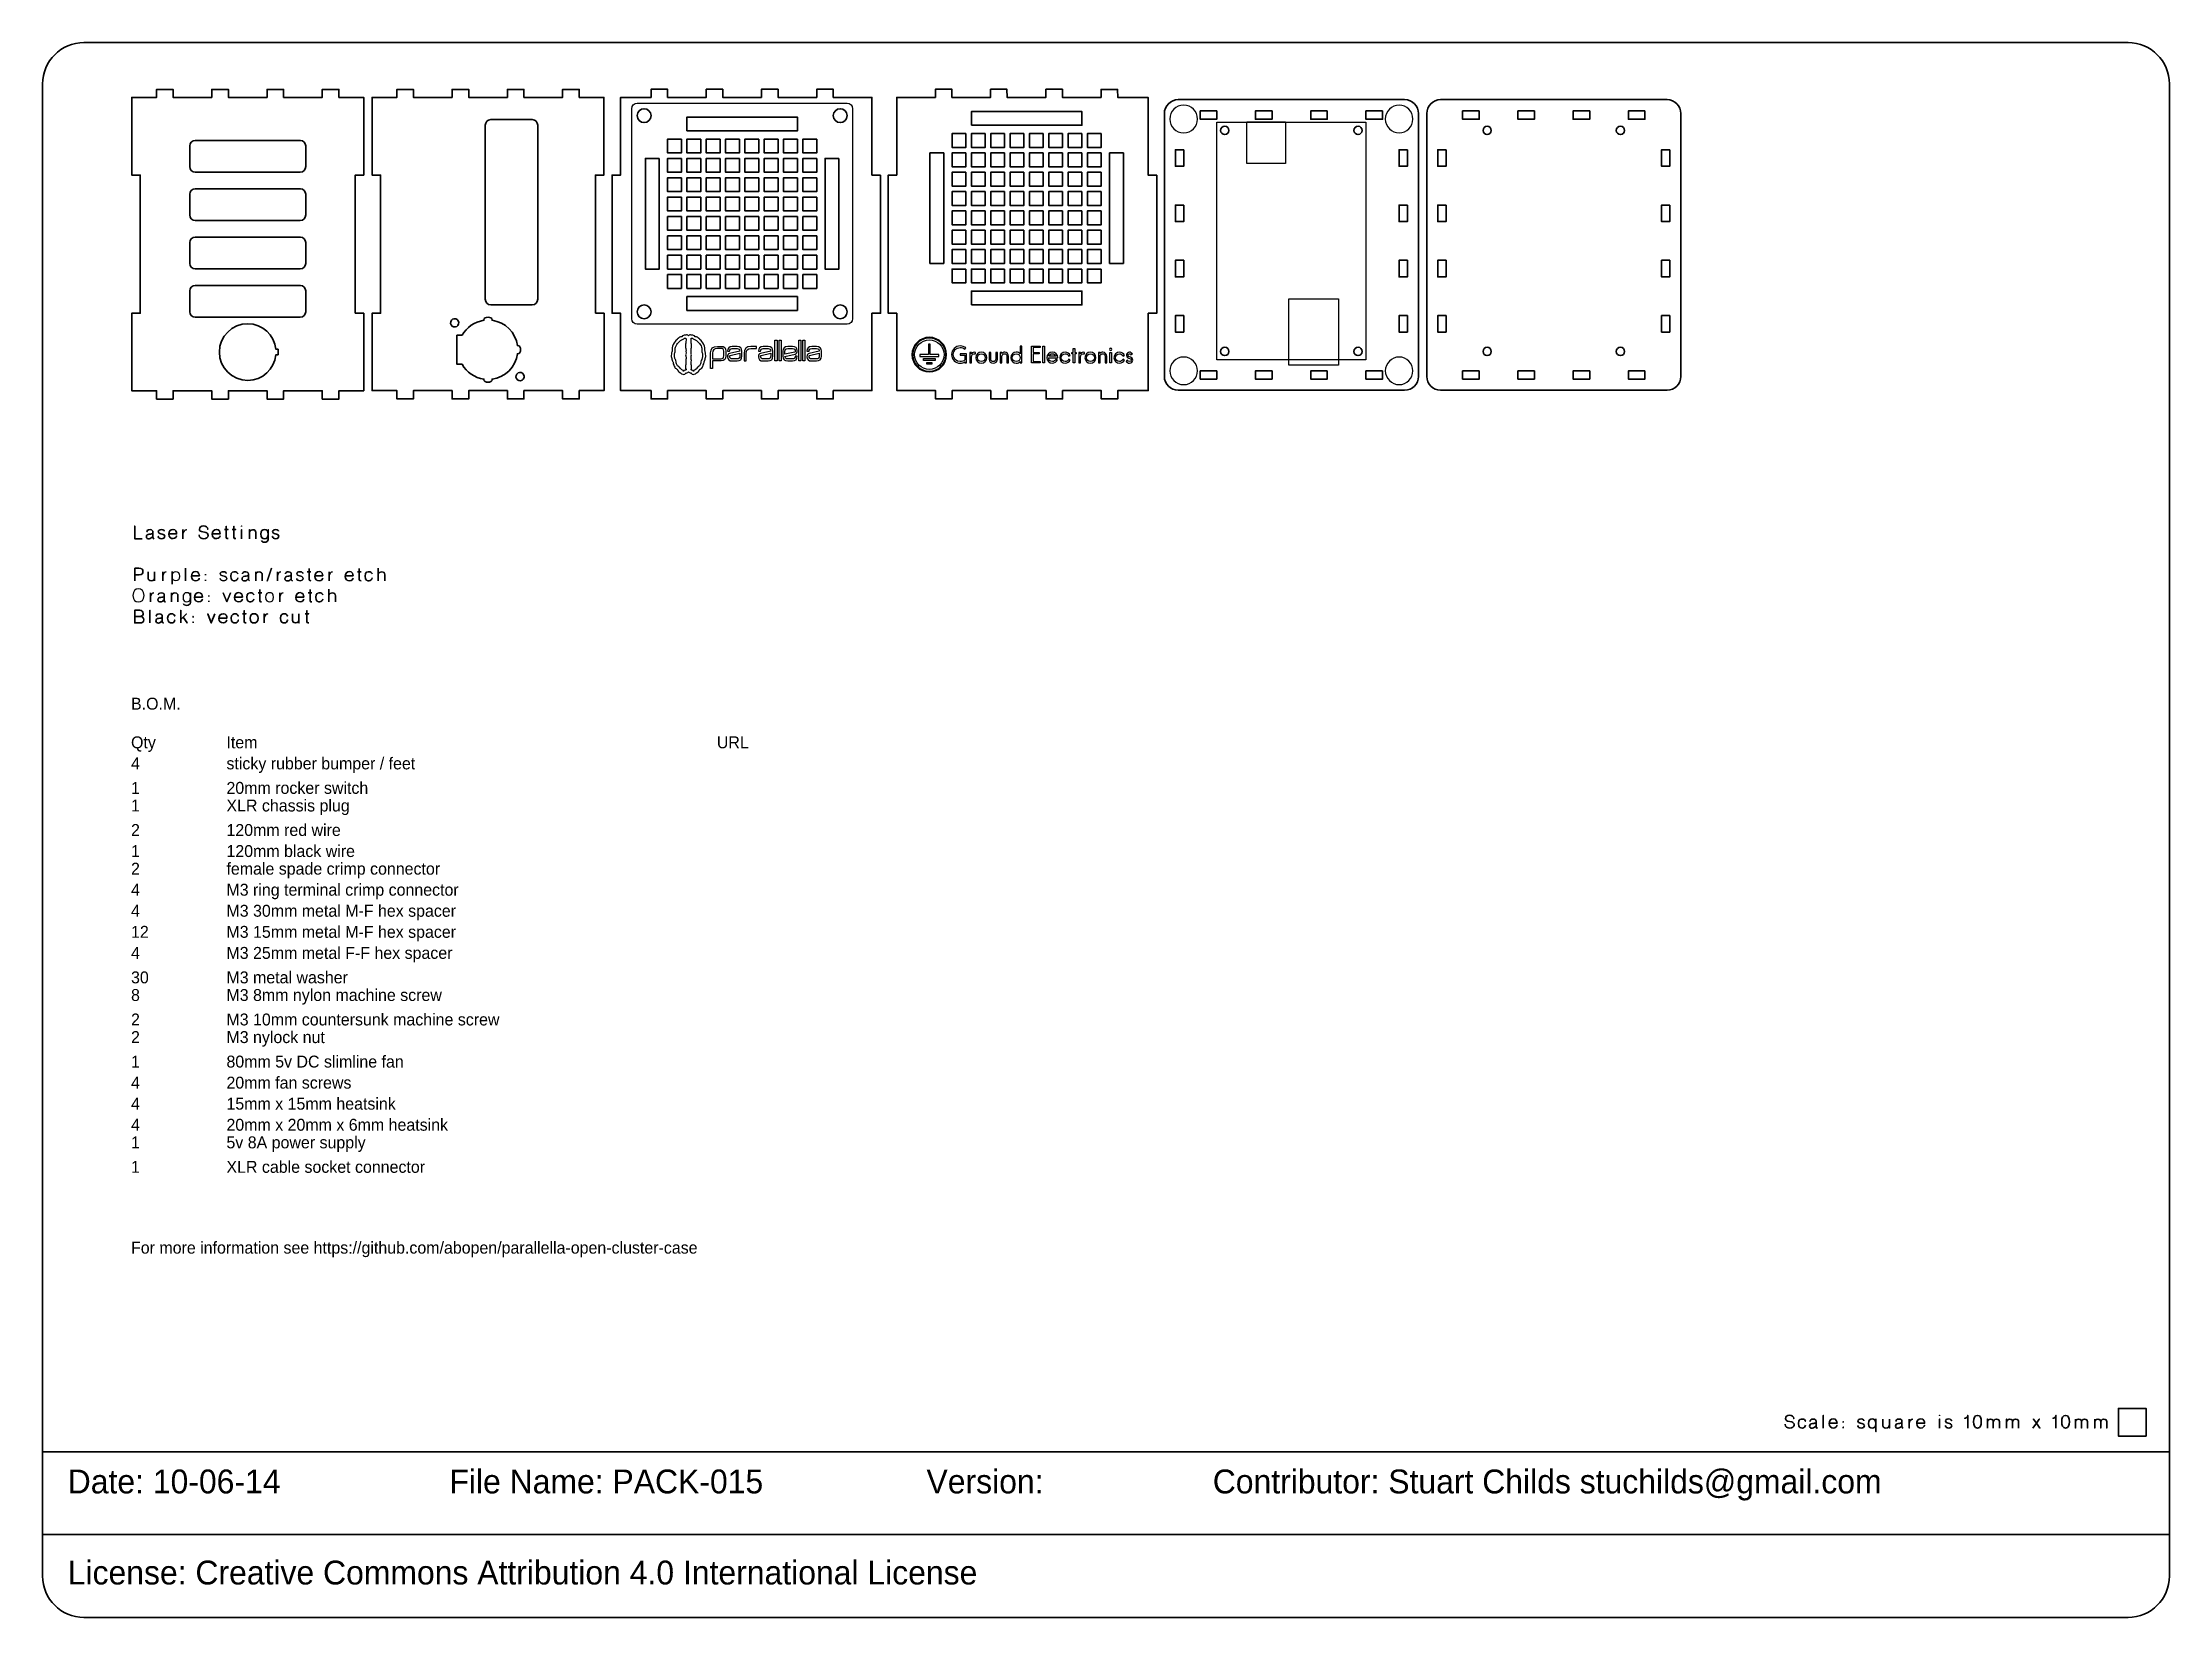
# Model space of a CAD drawing. Header units: inches. Extents: x 15 to 785, y -585 to -15.
import ezdxf

# ---------------------------------------------------------------- set-up
doc = ezdxf.new("R2010")
doc.units = ezdxf.units.IN
doc.header["$MEASUREMENT"] = 0
doc.layers.add('Layer 1', color=7, linetype='Continuous')

msp = doc.modelspace()

# ---------------------------------------------------------------- texts
at = {"layer": 'Layer 1', "color": 179, "true_color": 0x231f20, "attachment_point": 7}
for s, insert, char_height in [('\\fEng_HelvLine Normal|b0|i0|c0|p34;\\W1;B.O.M.', (47.04, -256.5), 4.318), ('\\fEng_HelvLine Normal|b0|i0|c0|p34;\\W1;Qty^I ^IItem^I^I^I^I^I^I^I^I^I^I^I^I^IURL', (47.04, -271.74), 4.318), ('\\fEng_HelvLine Normal|b0|i0|c0|p34;\\W1;4^I^Isticky rubber bumper / feet^I^I^I^I^I^I', (47.04, -279.36), 4.318), ('\\fEng_HelvLine Normal|b0|i0|c0|p34;\\W1;1^I^I20mm rocker switch^I^I^I^I^I^I^I^I', (47.04, -286.98), 4.318), ('\\fEng_HelvLine Normal|b0|i0|c0|p34;\\W1;1^I^IXLR chassis plug^I^I^I^I^I^I^I^I^I', (47.04, -294.6), 4.318), ('\\fEng_HelvLine Normal|b0|i0|c0|p34;\\W1;2^I^I120mm red wire^I^I^I^I^I^I^I^I^I^I', (47.04, -302.22), 4.318), ('\\fEng_HelvLine Normal|b0|i0|c0|p34;\\W1;1^I^I120mm black wire^I^I^I^I^I^I^I^I^I', (47.04, -309.84), 4.318), ('\\fEng_HelvLine Normal|b0|i0|c0|p34;\\W1;2^I^Ifemale spade crimp connector^I^I^I^I^I', (47.04, -317.46), 4.318), ('\\fEng_HelvLine Normal|b0|i0|c0|p34;\\W1;4^I^IM3 ring terminal crimp connector^I^I^I^I', (47.04, -325.08), 4.318), ('\\fEng_HelvLine Normal|b0|i0|c0|p34;\\W1;4^I^IM3 30mm metal M-F hex spacer^I^I^I^I^I', (47.04, -332.7), 4.318), ('\\fEng_HelvLine Normal|b0|i0|c0|p34;\\W1;12^I^IM3 15mm metal M-F hex spacer^I^I^I^I^I', (47.04, -340.32), 4.318), ('\\fEng_HelvLine Normal|b0|i0|c0|p34;\\W1;4^I^IM3 25mm metal F-F hex spacer^I^I^I^I^I', (47.04, -347.94), 4.318), ('\\fEng_HelvLine Normal|b0|i0|c0|p34;\\W1;30^I^IM3 metal washer^I^I^I^I^I^I^I^I^I', (47.04, -355.56), 4.318), ('\\fEng_HelvLine Normal|b0|i0|c0|p34;\\W1;8^I^IM3 8mm nylon machine screw^I^I^I^I^I', (47.04, -363.18), 4.318), ('\\fEng_HelvLine Normal|b0|i0|c0|p34;\\W1;2^I^IM3 10mm countersunk machine screw^I^I^I', (47.04, -370.8), 4.318), ('\\fEng_HelvLine Normal|b0|i0|c0|p34;\\W1;2^I^IM3 nylock nut^I^I^I^I^I^I^I^I^I^I', (47.04, -378.42), 4.318), ('\\fEng_HelvLine Normal|b0|i0|c0|p34;\\W1;1^I^I80mm 5v DC slimline fan^I^I^I^I^I^I^I', (47.04, -386.04), 4.318), ('\\fEng_HelvLine Normal|b0|i0|c0|p34;\\W1;4^I^I20mm fan screws^I^I^I^I^I^I^I^I^I', (47.04, -393.66), 4.318), ('\\fEng_HelvLine Normal|b0|i0|c0|p34;\\W1;4^I^I15mm x 15mm heatsink^I^I^I^I^I^I^I^I', (47.04, -401.28), 4.318), ('\\fEng_HelvLine Normal|b0|i0|c0|p34;\\W1;4^I^I20mm x 20mm x 6mm heatsink^I^I^I^I^I', (47.04, -408.9), 4.318), ('\\fEng_HelvLine Normal|b0|i0|c0|p34;\\W1;1^I^I5v 8A power supply^I^I^I^I^I^I^I^I^I', (47.04, -416.52), 4.318), ('\\fEng_HelvLine Normal|b0|i0|c0|p34;\\W1;1^I^IXLR cable socket connector^I^I^I^I^I^I', (47.04, -424.14), 4.318), ('\\fEng_HelvLine Normal|b0|i0|c0|p34;\\W1;For more information see https://github.com/abopen/parallella-open-cluster-case', (47.04, -454.62), 4.318), ('\\fEng_HelvLine Normal|b0|i0|c0|p34;\\W1;Date: 10-06-14^I^IFile Name: PACK-015^I^IVersion:^I^IContributor: Stuart Childs stuchilds\\fMyriad Pro|b0|i0|c0|p34;@\\fEng_HelvLine Normal|b0|i0|c0|p34;gmail.com^I^I', (24.12, -542.71), 8.636), ('\\fEng_HelvLine Normal|b0|i0|c0|p34;\\W1;License: Creative Commons Attribution 4.0 International License^I^I', (24.12, -573.19), 8.636)]:
    msp.add_mtext(s, dxfattribs=dict(at, insert=insert, char_height=char_height))

# ---------------------------------------------------------------- blocks, each defined once
blk = doc.blocks.new('block 2')
at = {"layer": 'Layer 1', "color": 179, "lineweight": 35, "true_color": 0x231f20}
blk.add_lwpolyline([(785, -555), (15, -555), (15, -525), (785, -525), (785, -555)], dxfattribs=at)
blk.add_open_spline([(785, -570), (785, -578.28), (778.28, -585), (770, -585), (770, -585), (30, -585), (30, -585), (21.72, -585), (15, -578.28), (15, -570), (15, -570), (15, -30), (15, -30), (15, -21.72), (21.72, -15), (30, -15), (30, -15), (770, -15), (770, -15), (778.28, -15), (785, -21.72), (785, -30), (785, -30), (785, -570), (785, -570)], degree=3, knots=[0, 0, 0, 0, 1, 1, 1, 2, 2, 2, 3, 3, 3, 4, 4, 4, 5, 5, 5, 6, 6, 6, 7, 7, 7, 8, 8, 8, 8], dxfattribs=at)
blk = doc.blocks.new('block 3')
at = {"layer": 'Layer 1', "color": 30, "lineweight": 35, "true_color": 0xf58726}
for points, knots in [([(645.92, -515.08), (645.92, -516.1), (646.69, -516.5), (647.6, -516.5), (648.52, -516.5), (649.1, -515.93), (649.12, -515.36), (649.14, -514.8), (648.85, -514.36), (648.29, -514.24), (648.29, -514.24), (646.73, -513.9), (646.73, -513.9), (646.29, -513.81), (646.03, -513.55), (646.03, -512.95), (646.03, -512.36), (646.53, -511.84), (647.45, -511.84), (648.36, -511.84), (649.03, -512.27), (649, -513.03), (649.03, -512.27), (648.36, -511.84), (647.45, -511.84), (646.53, -511.84), (646.03, -512.36), (646.03, -512.95), (646.03, -513.55), (646.28, -513.8), (646.73, -513.9), (646.73, -513.9), (648.29, -514.24), (648.29, -514.24), (648.86, -514.36), (649.14, -514.8), (649.12, -515.36), (649.1, -515.93), (648.52, -516.5), (647.6, -516.5), (646.69, -516.5), (645.92, -516.1), (645.92, -515.08)], [0, 0, 0, 0, 1, 1, 1, 2, 2, 2, 3, 3, 3, 4, 4, 4, 5, 5, 5, 6, 6, 6, 7, 7, 7, 8, 8, 8, 9, 9, 9, 10, 10, 10, 11, 11, 11, 12, 12, 12, 13, 13, 13, 14, 14, 14, 14]), ([(653.25, -515.43), (653.23, -515.96), (652.65, -516.47), (652.11, -516.47), (651.58, -516.47), (650.66, -516.38), (650.66, -514.78), (650.66, -513.2), (651.69, -513.18), (652.14, -513.18), (652.59, -513.18), (653.19, -513.53), (653.23, -513.97), (653.19, -513.53), (652.59, -513.18), (652.14, -513.18), (651.69, -513.18), (650.66, -513.2), (650.66, -514.78), (650.66, -516.38), (651.58, -516.47), (652.11, -516.47), (652.65, -516.47), (653.23, -515.96), (653.25, -515.43)], [0, 0, 0, 0, 1, 1, 1, 2, 2, 2, 3, 3, 3, 4, 4, 4, 5, 5, 5, 6, 6, 6, 7, 7, 7, 8, 8, 8, 8]), ([(655.68, -516.5), (655.16, -516.49), (654.74, -516.32), (654.74, -515.74), (654.74, -515.15), (655.09, -514.9), (655.77, -514.83), (656.43, -514.77), (656.73, -514.67), (657.05, -514.58), (656.73, -514.67), (656.43, -514.77), (655.77, -514.83), (655.09, -514.9), (654.74, -515.15), (654.74, -515.74), (654.74, -516.32), (655.16, -516.49), (655.68, -516.5), (656.2, -516.52), (656.86, -515.91), (657.05, -515.63), (656.86, -515.91), (656.2, -516.52), (655.68, -516.5)], [0, 0, 0, 0, 1, 1, 1, 2, 2, 2, 3, 3, 3, 4, 4, 4, 5, 5, 5, 6, 6, 6, 7, 7, 7, 8, 8, 8, 8]), ([(657.05, -516.05), (657.05, -516.05), (657.05, -513.96), (657.05, -513.96), (657.05, -513.7), (656.92, -513.19), (656.06, -513.19), (655.2, -513.19), (654.88, -513.58), (654.88, -513.98), (654.88, -513.58), (655.2, -513.19), (656.06, -513.19), (656.92, -513.19), (657.05, -513.7), (657.05, -513.96), (657.05, -513.96), (657.05, -516.05), (657.05, -516.05), (657.05, -516.43), (657.5, -516.47), (657.5, -516.47), (657.5, -516.47), (657.05, -516.43), (657.05, -516.05)], [0, 0, 0, 0, 1, 1, 1, 2, 2, 2, 3, 3, 3, 4, 4, 4, 5, 5, 5, 6, 6, 6, 7, 7, 7, 8, 8, 8, 8]), ([(659.69, -516.47), (659.69, -516.47), (659.69, -511.89), (659.69, -511.89), (659.69, -511.89), (659.69, -516.47), (659.69, -516.47)], [0, 0, 0, 0, 1, 1, 1, 2, 2, 2, 2]), ([(661.81, -514.73), (661.81, -514.73), (664.65, -514.73), (664.65, -514.73), (664.65, -514.02), (664.37, -513.12), (663.36, -513.12), (662.36, -513.12), (661.8, -513.81), (661.8, -514.85), (661.8, -515.91), (662.52, -516.47), (663.36, -516.44), (664.21, -516.42), (664.58, -515.76), (664.62, -515.52), (664.58, -515.76), (664.21, -516.42), (663.36, -516.44), (662.52, -516.47), (661.8, -515.91), (661.8, -514.85), (661.8, -513.81), (662.36, -513.12), (663.36, -513.12), (664.37, -513.12), (664.65, -514.02), (664.65, -514.73), (664.65, -514.73), (661.81, -514.73), (661.81, -514.73)], [0, 0, 0, 0, 1, 1, 1, 2, 2, 2, 3, 3, 3, 4, 4, 4, 5, 5, 5, 6, 6, 6, 7, 7, 7, 8, 8, 8, 9, 9, 9, 10, 10, 10, 10]), ([(666.9, -514.46), (666.9, -514.46), (666.9, -514.11), (666.9, -514.11), (666.9, -514.11), (666.9, -514.46), (666.9, -514.46)], [0, 0, 0, 0, 1, 1, 1, 2, 2, 2, 2]), ([(674.4, -513.79), (674.42, -513.63), (674.21, -513.19), (673.41, -513.16), (672.61, -513.14), (672.24, -513.39), (672.24, -513.88), (672.24, -514.38), (672.65, -514.53), (672.8, -514.57), (672.8, -514.57), (674, -514.93), (674, -514.93), (674.16, -514.97), (674.54, -515.14), (674.54, -515.61), (674.54, -516.08), (674.04, -516.47), (673.41, -516.47), (672.77, -516.47), (672.19, -516.13), (672.19, -515.63), (672.19, -516.13), (672.77, -516.47), (673.41, -516.47), (674.04, -516.47), (674.54, -516.08), (674.54, -515.61), (674.54, -515.14), (674.16, -514.97), (674, -514.93), (674, -514.93), (672.8, -514.57), (672.8, -514.57), (672.65, -514.53), (672.24, -514.38), (672.24, -513.88), (672.24, -513.39), (672.61, -513.14), (673.41, -513.16), (674.21, -513.19), (674.42, -513.63), (674.4, -513.79)], [0, 0, 0, 0, 1, 1, 1, 2, 2, 2, 3, 3, 3, 4, 4, 4, 5, 5, 5, 6, 6, 6, 7, 7, 7, 8, 8, 8, 9, 9, 9, 10, 10, 10, 11, 11, 11, 12, 12, 12, 13, 13, 13, 14, 14, 14, 14]), ([(676.02, -514.82), (676.02, -513.54), (676.63, -513.16), (677.36, -513.16), (678.11, -513.16), (678.71, -513.54), (678.71, -514.82), (678.71, -516.11), (678.11, -516.48), (677.36, -516.48), (676.63, -516.48), (676.02, -516.11), (676.02, -514.82)], [0, 0, 0, 0, 1, 1, 1, 2, 2, 2, 3, 3, 3, 4, 4, 4, 4]), ([(676.02, -514.82), (676.02, -513.54), (676.63, -513.16), (677.36, -513.16), (678.11, -513.16), (678.71, -513.54), (678.71, -514.82), (678.71, -516.11), (678.11, -516.48), (677.36, -516.48), (676.63, -516.48), (676.02, -516.11), (676.02, -514.82)], [0, 0, 0, 0, 1, 1, 1, 2, 2, 2, 3, 3, 3, 4, 4, 4, 4]), ([(678.72, -513.16), (678.72, -513.16), (678.72, -517.75), (678.72, -517.75), (678.72, -517.75), (678.72, -513.16), (678.72, -513.16)], [0, 0, 0, 0, 1, 1, 1, 2, 2, 2, 2]), ([(681.26, -513.2), (681.26, -513.2), (681.26, -515.32), (681.26, -515.62), (681.26, -515.91), (681.55, -516.45), (682.36, -516.46), (683.17, -516.47), (683.6, -515.84), (683.6, -515.25), (683.6, -515.84), (683.17, -516.47), (682.36, -516.46), (681.55, -516.45), (681.26, -515.91), (681.26, -515.62), (681.26, -515.32), (681.26, -513.2), (681.26, -513.2)], [0, 0, 0, 0, 1, 1, 1, 2, 2, 2, 3, 3, 3, 4, 4, 4, 5, 5, 5, 6, 6, 6, 6]), ([(683.6, -513.2), (683.6, -513.2), (683.6, -516.46), (683.6, -516.46), (683.6, -516.46), (683.6, -513.2), (683.6, -513.2)], [0, 0, 0, 0, 1, 1, 1, 2, 2, 2, 2]), ([(688.13, -515.63), (687.94, -515.91), (687.29, -516.52), (686.77, -516.5), (686.24, -516.49), (685.82, -516.32), (685.82, -515.74), (685.82, -515.15), (686.18, -514.9), (686.85, -514.83), (687.52, -514.77), (687.81, -514.67), (688.13, -514.58), (687.81, -514.67), (687.52, -514.77), (686.85, -514.83), (686.18, -514.9), (685.82, -515.15), (685.82, -515.74), (685.82, -516.32), (686.24, -516.49), (686.77, -516.5), (687.29, -516.52), (687.94, -515.91), (688.13, -515.63)], [0, 0, 0, 0, 1, 1, 1, 2, 2, 2, 3, 3, 3, 4, 4, 4, 5, 5, 5, 6, 6, 6, 7, 7, 7, 8, 8, 8, 8]), ([(688.58, -516.47), (688.58, -516.47), (688.13, -516.43), (688.13, -516.05), (688.13, -516.05), (688.13, -513.96), (688.13, -513.96), (688.13, -513.7), (688, -513.19), (687.14, -513.19), (686.28, -513.19), (685.97, -513.58), (685.97, -513.98), (685.97, -513.58), (686.28, -513.19), (687.14, -513.19), (688, -513.19), (688.13, -513.7), (688.13, -513.96), (688.13, -513.96), (688.13, -516.05), (688.13, -516.05), (688.13, -516.43), (688.58, -516.47), (688.58, -516.47)], [0, 0, 0, 0, 1, 1, 1, 2, 2, 2, 3, 3, 3, 4, 4, 4, 5, 5, 5, 6, 6, 6, 7, 7, 7, 8, 8, 8, 8]), ([(692.04, -513.21), (691.45, -513.2), (690.77, -514.07), (690.79, -514.8), (690.77, -514.07), (691.45, -513.2), (692.04, -513.21)], [0, 0, 0, 0, 1, 1, 1, 2, 2, 2, 2]), ([(690.79, -513.21), (690.79, -513.21), (690.79, -516.47), (690.79, -516.47), (690.79, -516.47), (690.79, -513.21), (690.79, -513.21)], [0, 0, 0, 0, 1, 1, 1, 2, 2, 2, 2]), ([(693.5, -514.73), (693.5, -514.73), (696.34, -514.73), (696.34, -514.73), (696.34, -514.02), (696.06, -513.12), (695.05, -513.12), (694.05, -513.12), (693.5, -513.81), (693.5, -514.85), (693.5, -515.91), (694.21, -516.47), (695.05, -516.44), (695.9, -516.42), (696.27, -515.76), (696.32, -515.52), (696.27, -515.76), (695.9, -516.42), (695.05, -516.44), (694.21, -516.47), (693.5, -515.91), (693.5, -514.85), (693.5, -513.81), (694.05, -513.12), (695.05, -513.12), (696.06, -513.12), (696.34, -514.02), (696.34, -514.73), (696.34, -514.73), (693.5, -514.73), (693.5, -514.73)], [0, 0, 0, 0, 1, 1, 1, 2, 2, 2, 3, 3, 3, 4, 4, 4, 5, 5, 5, 6, 6, 6, 7, 7, 7, 8, 8, 8, 9, 9, 9, 10, 10, 10, 10]), ([(701.78, -511.99), (701.78, -511.99), (701.78, -511.88), (701.78, -511.88), (701.78, -511.88), (701.78, -511.99), (701.78, -511.99)], [0, 0, 0, 0, 1, 1, 1, 2, 2, 2, 2]), ([(701.78, -516.46), (701.78, -516.46), (701.78, -513.2), (701.78, -513.2), (701.78, -513.2), (701.78, -516.47), (701.78, -516.46)], [0, 0, 0, 0, 1, 1, 1, 2, 2, 2, 2]), ([(705.1, -513.16), (704.3, -513.14), (703.94, -513.39), (703.94, -513.88), (703.94, -514.38), (704.35, -514.53), (704.5, -514.57), (704.5, -514.57), (705.7, -514.93), (705.7, -514.93), (705.86, -514.97), (706.24, -515.14), (706.24, -515.61), (706.24, -516.08), (705.74, -516.47), (705.1, -516.47), (704.47, -516.47), (703.89, -516.13), (703.89, -515.63), (703.89, -516.13), (704.47, -516.47), (705.1, -516.47), (705.74, -516.47), (706.24, -516.08), (706.24, -515.61), (706.24, -515.14), (705.86, -514.97), (705.7, -514.93), (705.7, -514.93), (704.5, -514.57), (704.5, -514.57), (704.35, -514.53), (703.94, -514.38), (703.94, -513.88), (703.94, -513.39), (704.3, -513.14), (705.1, -513.16), (705.91, -513.19), (706.11, -513.63), (706.1, -513.79), (706.11, -513.63), (705.91, -513.19), (705.1, -513.16)], [0, 0, 0, 0, 1, 1, 1, 2, 2, 2, 3, 3, 3, 4, 4, 4, 5, 5, 5, 6, 6, 6, 7, 7, 7, 8, 8, 8, 9, 9, 9, 10, 10, 10, 11, 11, 11, 12, 12, 12, 13, 13, 13, 14, 14, 14, 14]), ([(711.98, -516.47), (711.98, -516.47), (711.98, -511.89), (711.98, -511.89), (711.98, -512.67), (711.22, -512.85), (710.9, -512.88), (711.22, -512.85), (711.98, -512.67), (711.98, -511.89), (711.98, -511.89), (711.98, -516.47), (711.98, -516.47)], [0, 0, 0, 0, 1, 1, 1, 2, 2, 2, 3, 3, 3, 4, 4, 4, 4]), ([(714.11, -514.18), (714.11, -512.92), (714.38, -511.89), (715.49, -511.89), (716.61, -511.89), (716.88, -512.92), (716.88, -514.18), (716.88, -515.44), (716.61, -516.47), (715.49, -516.47), (714.38, -516.47), (714.11, -515.44), (714.11, -514.18)], [0, 0, 0, 0, 1, 1, 1, 2, 2, 2, 3, 3, 3, 4, 4, 4, 4]), ([(714.11, -514.18), (714.11, -512.92), (714.38, -511.89), (715.49, -511.89), (716.61, -511.89), (716.88, -512.92), (716.88, -514.18), (716.88, -515.44), (716.61, -516.47), (715.49, -516.47), (714.38, -516.47), (714.11, -515.44), (714.11, -514.18)], [0, 0, 0, 0, 1, 1, 1, 2, 2, 2, 3, 3, 3, 4, 4, 4, 4]), ([(721.23, -516.47), (721.23, -516.47), (721.23, -514.35), (721.23, -514.05), (721.23, -513.76), (721.04, -513.21), (720.24, -513.21), (719.43, -513.2), (719.07, -513.83), (719.07, -514.42), (719.07, -513.83), (719.43, -513.2), (720.24, -513.21), (721.04, -513.21), (721.23, -513.76), (721.23, -514.05), (721.23, -514.35), (721.23, -516.47), (721.23, -516.47)], [0, 0, 0, 0, 1, 1, 1, 2, 2, 2, 3, 3, 3, 4, 4, 4, 5, 5, 5, 6, 6, 6, 6]), ([(719.07, -516.47), (719.07, -516.47), (719.07, -513.21), (719.07, -513.21), (719.07, -513.21), (719.07, -516.47), (719.07, -516.47)], [0, 0, 0, 0, 1, 1, 1, 2, 2, 2, 2]), ([(723.42, -516.47), (723.42, -516.47), (723.42, -514.35), (723.42, -514.05), (723.42, -513.76), (723.14, -513.21), (722.33, -513.21), (721.53, -513.2), (721.23, -513.83), (721.23, -514.42), (721.23, -513.83), (721.53, -513.2), (722.33, -513.21), (723.14, -513.21), (723.42, -513.76), (723.42, -514.05), (723.42, -514.35), (723.42, -516.47), (723.42, -516.47)], [0, 0, 0, 0, 1, 1, 1, 2, 2, 2, 3, 3, 3, 4, 4, 4, 5, 5, 5, 6, 6, 6, 6]), ([(728.21, -516.47), (728.21, -516.47), (728.21, -514.35), (728.21, -514.05), (728.21, -513.76), (728.02, -513.21), (727.21, -513.21), (726.4, -513.2), (726.04, -513.83), (726.04, -514.42), (726.04, -513.83), (726.4, -513.2), (727.21, -513.21), (728.02, -513.21), (728.21, -513.76), (728.21, -514.05), (728.21, -514.35), (728.21, -516.47), (728.21, -516.47)], [0, 0, 0, 0, 1, 1, 1, 2, 2, 2, 3, 3, 3, 4, 4, 4, 5, 5, 5, 6, 6, 6, 6]), ([(726.04, -516.47), (726.04, -516.47), (726.04, -513.21), (726.04, -513.21), (726.04, -513.21), (726.04, -516.47), (726.04, -516.47)], [0, 0, 0, 0, 1, 1, 1, 2, 2, 2, 2]), ([(730.39, -516.47), (730.39, -516.47), (730.39, -514.35), (730.39, -514.05), (730.39, -513.76), (730.11, -513.21), (729.31, -513.21), (728.5, -513.2), (728.21, -513.83), (728.21, -514.42), (728.21, -513.83), (728.5, -513.2), (729.31, -513.21), (730.11, -513.21), (730.39, -513.76), (730.39, -514.05), (730.39, -514.35), (730.39, -516.47), (730.39, -516.47)], [0, 0, 0, 0, 1, 1, 1, 2, 2, 2, 3, 3, 3, 4, 4, 4, 5, 5, 5, 6, 6, 6, 6]), ([(735.5, -516.47), (735.5, -516.47), (736.81, -514.65), (736.81, -514.65), (736.81, -514.65), (735.77, -513.21), (735.77, -513.21), (735.77, -513.21), (736.81, -514.65), (736.81, -514.65), (736.81, -514.65), (737.86, -513.21), (737.86, -513.21), (737.86, -513.21), (736.81, -514.65), (736.81, -514.65), (736.81, -514.65), (738.12, -516.47), (738.12, -516.47), (738.12, -516.47), (736.81, -514.65), (736.81, -514.65), (736.81, -514.65), (735.5, -516.47), (735.5, -516.47)], [0, 0, 0, 0, 1, 1, 1, 2, 2, 2, 3, 3, 3, 4, 4, 4, 5, 5, 5, 6, 6, 6, 7, 7, 7, 8, 8, 8, 8]), ([(743.88, -516.47), (743.88, -516.47), (743.88, -511.89), (743.88, -511.89), (743.88, -512.67), (743.12, -512.85), (742.8, -512.88), (743.12, -512.85), (743.88, -512.67), (743.88, -511.89), (743.88, -511.89), (743.88, -516.47), (743.88, -516.47)], [0, 0, 0, 0, 1, 1, 1, 2, 2, 2, 3, 3, 3, 4, 4, 4, 4]), ([(746.01, -514.18), (746.01, -512.92), (746.28, -511.89), (747.4, -511.89), (748.51, -511.89), (748.78, -512.92), (748.78, -514.18), (748.78, -515.44), (748.51, -516.47), (747.4, -516.47), (746.28, -516.47), (746.01, -515.44), (746.01, -514.18)], [0, 0, 0, 0, 1, 1, 1, 2, 2, 2, 3, 3, 3, 4, 4, 4, 4]), ([(746.01, -514.18), (746.01, -512.92), (746.28, -511.89), (747.4, -511.89), (748.51, -511.89), (748.78, -512.92), (748.78, -514.18), (748.78, -515.44), (748.51, -516.47), (747.4, -516.47), (746.28, -516.47), (746.01, -515.44), (746.01, -514.18)], [0, 0, 0, 0, 1, 1, 1, 2, 2, 2, 3, 3, 3, 4, 4, 4, 4]), ([(753.14, -514.05), (753.14, -513.76), (752.95, -513.21), (752.14, -513.21), (751.33, -513.2), (750.97, -513.83), (750.97, -514.42), (750.97, -513.83), (751.33, -513.2), (752.14, -513.21), (752.95, -513.21), (753.14, -513.76), (753.14, -514.05), (753.14, -514.35), (753.14, -516.47), (753.14, -516.47), (753.14, -516.47), (753.14, -514.35), (753.14, -514.05)], [0, 0, 0, 0, 1, 1, 1, 2, 2, 2, 3, 3, 3, 4, 4, 4, 5, 5, 5, 6, 6, 6, 6]), ([(750.97, -513.21), (750.97, -513.21), (750.97, -516.47), (750.97, -516.47), (750.97, -516.47), (750.97, -513.21), (750.97, -513.21)], [0, 0, 0, 0, 1, 1, 1, 2, 2, 2, 2]), ([(755.32, -514.05), (755.32, -513.76), (755.04, -513.21), (754.24, -513.21), (753.43, -513.2), (753.14, -513.83), (753.14, -514.42), (753.14, -513.83), (753.43, -513.2), (754.24, -513.21), (755.04, -513.21), (755.32, -513.76), (755.32, -514.05), (755.32, -514.35), (755.32, -516.47), (755.32, -516.47), (755.32, -516.47), (755.32, -514.35), (755.32, -514.05)], [0, 0, 0, 0, 1, 1, 1, 2, 2, 2, 3, 3, 3, 4, 4, 4, 5, 5, 5, 6, 6, 6, 6]), ([(760.11, -514.05), (760.11, -513.76), (759.92, -513.21), (759.11, -513.21), (758.3, -513.2), (757.94, -513.83), (757.94, -514.42), (757.94, -513.83), (758.3, -513.2), (759.11, -513.21), (759.92, -513.21), (760.11, -513.76), (760.11, -514.05), (760.11, -514.35), (760.11, -516.47), (760.11, -516.47), (760.11, -516.47), (760.11, -514.35), (760.11, -514.05)], [0, 0, 0, 0, 1, 1, 1, 2, 2, 2, 3, 3, 3, 4, 4, 4, 5, 5, 5, 6, 6, 6, 6]), ([(757.94, -513.21), (757.94, -513.21), (757.94, -516.47), (757.94, -516.47), (757.94, -516.47), (757.94, -513.21), (757.94, -513.21)], [0, 0, 0, 0, 1, 1, 1, 2, 2, 2, 2]), ([(762.29, -514.05), (762.29, -513.76), (762.01, -513.21), (761.21, -513.21), (760.4, -513.2), (760.11, -513.83), (760.11, -514.42), (760.11, -513.83), (760.4, -513.2), (761.21, -513.21), (762.01, -513.21), (762.29, -513.76), (762.29, -514.05), (762.29, -514.35), (762.29, -516.47), (762.29, -516.47), (762.29, -516.47), (762.29, -514.35), (762.29, -514.05)], [0, 0, 0, 0, 1, 1, 1, 2, 2, 2, 3, 3, 3, 4, 4, 4, 5, 5, 5, 6, 6, 6, 6]), ([(666.9, -516.47), (666.9, -516.47), (666.9, -516.12), (666.9, -516.12), (666.9, -516.12), (666.9, -516.47), (666.9, -516.47)], [0, 0, 0, 0, 1, 1, 1, 2, 2, 2, 2])]:
    blk.add_open_spline(points, degree=3, knots=knots, dxfattribs=at)
blk = doc.blocks.new('block 5')
at = {"layer": 'Layer 1', "color": 225, "lineweight": 25, "true_color": 0xa54686}
blk.add_lwpolyline([(336.39, -127.96), (336.39, -124.12), (335.69, -124.12), (335.69, -127.96), (332.55, -127.96), (332.55, -128.66), (339.52, -128.66), (339.52, -127.96), (336.39, -127.96)], dxfattribs=at)
blk = doc.blocks.new('block 4')
at = {"layer": 'Layer 1'}
blk.add_blockref('block 5', (0, 0), dxfattribs=at)
blk = doc.blocks.new('block 7')
at = {"layer": 'Layer 1', "color": 179, "lineweight": 35, "true_color": 0x231f20}
blk.add_lwpolyline([(215.18, -112.99), (215.18, -62.99), (218.25, -62.99), (218.24, -35.38), (218.24, -34.88), (209.28, -34.88), (209.28, -31.98), (203.28, -31.98), (203.28, -34.88), (189.28, -34.88), (189.28, -31.98), (183.28, -31.98), (183.28, -34.88), (169.28, -34.88), (169.28, -31.98), (163.28, -31.98), (163.28, -34.88), (149.28, -34.88), (149.28, -31.98), (143.28, -31.98), (143.28, -34.88), (134.28, -34.88), (134.28, -62.99), (137.38, -62.99), (137.38, -112.99), (134.28, -112.99), (134.28, -140.96), (143.28, -140.96), (143.28, -143.96), (149.28, -143.96), (149.28, -140.96), (163.28, -140.96), (163.28, -143.96), (169.28, -143.96), (169.28, -140.96), (183.28, -140.96), (183.28, -143.96), (189.28, -143.96), (189.28, -140.96), (203.28, -140.96), (203.28, -143.96), (209.28, -143.96), (209.28, -140.96), (218.28, -140.96), (218.28, -140.91), (218.27, -112.99), (215.18, -112.99)], dxfattribs=at)
blk = doc.blocks.new('block 6')
at = {"layer": 'Layer 1'}
blk.add_blockref('block 7', (0, 0), dxfattribs=at)
blk = doc.blocks.new('block 9')
at = {"layer": 'Layer 1', "color": 179, "lineweight": 35, "true_color": 0x231f20}
blk.add_lwpolyline([(318.38, -62.99), (315.28, -62.99), (315.28, -34.88), (301.28, -34.88), (301.24, -31.88), (295.28, -31.88), (295.28, -34.88), (281.28, -34.88), (281.28, -31.88), (275.28, -31.88), (275.28, -34.88), (261.28, -34.88), (261.28, -31.88), (255.28, -31.88), (255.28, -34.88), (241.28, -34.88), (241.28, -31.88), (235.28, -31.88), (235.28, -34.88), (224.28, -34.88), (224.28, -62.99), (221.18, -62.99), (221.18, -112.99), (224.28, -112.99), (224.28, -140.96), (235.28, -140.96), (235.28, -143.96), (241.28, -143.96), (241.28, -140.96), (255.28, -140.96), (255.28, -143.96), (261.28, -143.96), (261.28, -140.96), (275.28, -140.96), (275.28, -143.96), (281.28, -143.96), (281.28, -140.96), (295.28, -140.96), (295.28, -143.96), (301.28, -143.96), (301.28, -140.96), (315.28, -140.96), (315.28, -112.99), (318.38, -112.99), (318.38, -62.99)], dxfattribs=at)
blk = doc.blocks.new('block 8')
at = {"layer": 'Layer 1'}
blk.add_blockref('block 9', (0, 0), dxfattribs=at)
blk = doc.blocks.new('block 11')
at = {"layer": 'Layer 1', "color": 179, "lineweight": 35, "true_color": 0x231f20}
blk.add_lwpolyline([(418.38, -62.99), (415.25, -62.99), (415.23, -34.88), (404.24, -34.88), (404.22, -31.98), (398.22, -31.98), (398.24, -34.88), (384.24, -34.88), (384.24, -31.88), (378.24, -31.88), (378.24, -34.88), (364.22, -34.88), (364.14, -31.91), (358.24, -31.88), (358.24, -34.88), (344.24, -34.88), (344.24, -31.88), (338.24, -31.88), (338.24, -34.88), (324.23, -34.88), (324.25, -62.99), (321.14, -62.99), (321.14, -112.99), (324.27, -112.99), (324.28, -140.96), (338.28, -140.96), (338.28, -143.96), (344.28, -143.96), (344.28, -140.96), (358.28, -140.96), (358.28, -143.96), (364.28, -143.96), (364.28, -140.96), (378.28, -140.96), (378.28, -143.96), (384.28, -143.96), (384.28, -140.96), (398.28, -140.96), (398.28, -143.96), (404.28, -143.96), (404.28, -140.96), (415.28, -140.96), (415.27, -112.99), (418.38, -112.99), (418.38, -62.99)], dxfattribs=at)
blk = doc.blocks.new('block 10')
at = {"layer": 'Layer 1'}
blk.add_blockref('block 11', (0, 0), dxfattribs=at)
blk = doc.blocks.new('block 13')
at = {"layer": 'Layer 1', "color": 179, "lineweight": 35, "true_color": 0x231f20}
blk.add_lwpolyline([(128.18, -112.99), (128.18, -62.99), (131.28, -62.99), (131.28, -34.88), (122.28, -34.88), (122.28, -31.98), (116.28, -31.98), (116.28, -34.88), (102.28, -34.88), (102.28, -31.98), (96.28, -31.98), (96.28, -34.88), (82.28, -34.88), (82.28, -31.98), (76.28, -31.98), (76.28, -34.88), (62.28, -34.88), (62.28, -31.98), (56.28, -31.98), (56.28, -34.88), (47.28, -34.88), (47.28, -62.99), (50.38, -62.99), (50.38, -112.99), (47.28, -112.99), (47.28, -141.01), (56.28, -141.01), (56.28, -144.01), (62.28, -144.01), (62.28, -141.01), (76.28, -141.01), (76.28, -144.01), (82.28, -144.01), (82.28, -141.01), (96.28, -141.01), (96.28, -144.01), (102.28, -144.01), (102.28, -141.01), (116.28, -141.01), (116.28, -144.01), (122.28, -144.01), (122.28, -141.01), (131.28, -141.01), (131.28, -112.99), (128.18, -112.99)], dxfattribs=at)
blk = doc.blocks.new('block 12')
at = {"layer": 'Layer 1'}
blk.add_blockref('block 13', (0, 0), dxfattribs=at)

# ---------------------------------------------------------------- linework, layer by layer
at = {"layer": 'Layer 1', "color": 179, "lineweight": 35, "true_color": 0x231f20}
for points in [[(248.28, -46.96), (288.28, -46.96), (288.28, -41.96), (248.28, -41.96), (248.28, -46.96)], [(351.28, -44.96), (391.28, -44.96), (391.28, -39.96), (351.28, -39.96), (351.28, -44.96)], [(440.12, -39.75), (434.12, -39.75), (434.12, -42.75), (440.12, -42.75), (440.12, -39.75)], [(460.12, -39.75), (454.12, -39.75), (454.12, -42.75), (460.12, -42.75), (460.12, -39.75)], [(480.12, -39.75), (474.12, -39.75), (474.12, -42.75), (480.12, -42.75), (480.12, -39.75)], [(500.12, -39.75), (494.12, -39.75), (494.12, -42.75), (500.12, -42.75), (500.12, -39.75)], [(535.12, -39.75), (529.12, -39.75), (529.12, -42.75), (535.12, -42.75), (535.12, -39.75)], [(555.12, -39.75), (549.12, -39.75), (549.12, -42.75), (555.12, -42.75), (555.12, -39.75)], [(575.12, -39.75), (569.12, -39.75), (569.12, -42.75), (575.12, -42.75), (575.12, -39.75)], [(595.12, -39.75), (589.12, -39.75), (589.12, -42.75), (595.12, -42.75), (595.12, -39.75)], [(246.28, -49.96), (241.28, -49.96), (241.28, -54.96), (246.28, -54.96), (246.28, -49.96)], [(253.28, -49.96), (248.28, -49.96), (248.28, -54.96), (253.28, -54.96), (253.28, -49.96)], [(260.28, -49.96), (255.28, -49.96), (255.28, -54.96), (260.28, -54.96), (260.28, -49.96)], [(267.28, -49.96), (262.28, -49.96), (262.28, -54.96), (267.28, -54.96), (267.28, -49.96)], [(274.28, -49.96), (269.28, -49.96), (269.28, -54.96), (274.28, -54.96), (274.28, -49.96)], [(281.28, -49.96), (276.28, -49.96), (276.28, -54.96), (281.28, -54.96), (281.28, -49.96)], [(288.28, -49.96), (283.28, -49.96), (283.28, -54.96), (288.28, -54.96), (288.28, -49.96)], [(295.28, -49.96), (290.28, -49.96), (290.28, -54.96), (295.28, -54.96), (295.28, -49.96)], [(349.28, -47.96), (344.28, -47.96), (344.28, -52.96), (349.28, -52.96), (349.28, -47.96)], [(356.28, -47.96), (351.28, -47.96), (351.28, -52.96), (356.28, -52.96), (356.28, -47.96)], [(363.28, -47.96), (358.28, -47.96), (358.28, -52.96), (363.28, -52.96), (363.28, -47.96)], [(370.28, -47.96), (365.28, -47.96), (365.28, -52.96), (370.28, -52.96), (370.28, -47.96)], [(377.28, -47.96), (372.28, -47.96), (372.28, -52.96), (377.28, -52.96), (377.28, -47.96)], [(384.28, -47.96), (379.28, -47.96), (379.28, -52.96), (384.28, -52.96), (384.28, -47.96)], [(391.28, -47.96), (386.28, -47.96), (386.28, -52.96), (391.28, -52.96), (391.28, -47.96)], [(398.28, -47.96), (393.28, -47.96), (393.28, -52.96), (398.28, -52.96), (398.28, -47.96)], [(428.12, -53.8), (425.12, -53.8), (425.12, -59.8), (428.12, -59.8), (428.12, -53.8)], [(509.12, -53.79), (506.12, -53.79), (506.12, -59.8), (509.12, -59.8), (509.12, -53.79)], [(523.12, -53.8), (520.12, -53.8), (520.12, -59.8), (523.12, -59.8), (523.12, -53.8)], [(604.12, -53.79), (601.12, -53.79), (601.12, -59.8), (604.12, -59.8), (604.12, -53.79)], [(238.28, -56.96), (233.28, -56.96), (233.28, -96.96), (238.28, -96.96), (238.28, -56.96)], [(246.28, -56.96), (241.28, -56.96), (241.28, -61.96), (246.28, -61.96), (246.28, -56.96)], [(253.28, -56.96), (248.28, -56.96), (248.28, -61.96), (253.28, -61.96), (253.28, -56.96)], [(260.28, -56.96), (255.28, -56.96), (255.28, -61.96), (260.28, -61.96), (260.28, -56.96)], [(267.28, -56.96), (262.28, -56.96), (262.28, -61.96), (267.28, -61.96), (267.28, -56.96)], [(274.28, -56.96), (269.28, -56.96), (269.28, -61.96), (274.28, -61.96), (274.28, -56.96)], [(281.28, -56.96), (276.28, -56.96), (276.28, -61.96), (281.28, -61.96), (281.28, -56.96)], [(288.28, -56.96), (283.28, -56.96), (283.28, -61.96), (288.28, -61.96), (288.28, -56.96)], [(295.28, -56.96), (290.28, -56.96), (290.28, -61.96), (295.28, -61.96), (295.28, -56.96)], [(303.28, -56.96), (298.28, -56.96), (298.28, -96.96), (303.28, -96.96), (303.28, -56.96)], [(341.28, -54.96), (336.28, -54.96), (336.28, -94.96), (341.28, -94.96), (341.28, -54.96)], [(349.28, -54.96), (344.28, -54.96), (344.28, -59.96), (349.28, -59.96), (349.28, -54.96)], [(356.28, -54.96), (351.28, -54.96), (351.28, -59.96), (356.28, -59.96), (356.28, -54.96)], [(363.28, -54.96), (358.28, -54.96), (358.28, -59.96), (363.28, -59.96), (363.28, -54.96)], [(370.28, -54.96), (365.28, -54.96), (365.28, -59.96), (370.28, -59.96), (370.28, -54.96)], [(377.28, -54.96), (372.28, -54.96), (372.28, -59.96), (377.28, -59.96), (377.28, -54.96)], [(384.28, -54.96), (379.28, -54.96), (379.28, -59.96), (384.28, -59.96), (384.28, -54.96)], [(391.28, -54.96), (386.28, -54.96), (386.28, -59.96), (391.28, -59.96), (391.28, -54.96)], [(398.28, -54.96), (393.28, -54.96), (393.28, -59.96), (398.28, -59.96), (398.28, -54.96)], [(406.28, -54.96), (401.28, -54.96), (401.28, -94.96), (406.28, -94.96), (406.28, -54.96)], [(246.28, -63.96), (241.28, -63.96), (241.28, -68.96), (246.28, -68.96), (246.28, -63.96)], [(253.28, -63.96), (248.28, -63.96), (248.28, -68.96), (253.28, -68.96), (253.28, -63.96)], [(260.28, -63.96), (255.28, -63.96), (255.28, -68.96), (260.28, -68.96), (260.28, -63.96)], [(267.28, -63.96), (262.28, -63.96), (262.28, -68.96), (267.28, -68.96), (267.28, -63.96)], [(274.28, -63.96), (269.28, -63.96), (269.28, -68.96), (274.28, -68.96), (274.28, -63.96)], [(281.28, -63.96), (276.28, -63.96), (276.28, -68.96), (281.28, -68.96), (281.28, -63.96)], [(288.28, -63.96), (283.28, -63.96), (283.28, -68.96), (288.28, -68.96), (288.28, -63.96)], [(295.28, -63.96), (290.28, -63.96), (290.28, -68.96), (295.28, -68.96), (295.28, -63.96)], [(349.28, -61.96), (344.28, -61.96), (344.28, -66.96), (349.28, -66.96), (349.28, -61.96)], [(349.28, -68.96), (344.28, -68.96), (344.28, -73.96), (349.28, -73.96), (349.28, -68.96)], [(356.28, -61.96), (351.28, -61.96), (351.28, -66.96), (356.28, -66.96), (356.28, -61.96)], [(356.28, -68.96), (351.28, -68.96), (351.28, -73.96), (356.28, -73.96), (356.28, -68.96)], [(363.28, -61.96), (358.28, -61.96), (358.28, -66.96), (363.28, -66.96), (363.28, -61.96)], [(363.28, -68.96), (358.28, -68.96), (358.28, -73.96), (363.28, -73.96), (363.28, -68.96)], [(370.28, -61.96), (365.28, -61.96), (365.28, -66.96), (370.28, -66.96), (370.28, -61.96)], [(370.28, -68.96), (365.28, -68.96), (365.28, -73.96), (370.28, -73.96), (370.28, -68.96)], [(377.28, -61.96), (372.28, -61.96), (372.28, -66.96), (377.28, -66.96), (377.28, -61.96)], [(377.28, -68.96), (372.28, -68.96), (372.28, -73.96), (377.28, -73.96), (377.28, -68.96)], [(384.28, -61.96), (379.28, -61.96), (379.28, -66.96), (384.28, -66.96), (384.28, -61.96)], [(384.28, -68.96), (379.28, -68.96), (379.28, -73.96), (384.28, -73.96), (384.28, -68.96)], [(391.28, -61.96), (386.28, -61.96), (386.28, -66.96), (391.28, -66.96), (391.28, -61.96)], [(391.28, -68.96), (386.28, -68.96), (386.28, -73.96), (391.28, -73.96), (391.28, -68.96)], [(398.28, -61.96), (393.28, -61.96), (393.28, -66.96), (398.28, -66.96), (398.28, -61.96)], [(398.28, -68.96), (393.28, -68.96), (393.28, -73.96), (398.28, -73.96), (398.28, -68.96)], [(246.28, -70.96), (241.28, -70.96), (241.28, -75.96), (246.28, -75.96), (246.28, -70.96)], [(253.28, -70.96), (248.28, -70.96), (248.28, -75.96), (253.28, -75.96), (253.28, -70.96)], [(260.28, -70.96), (255.28, -70.96), (255.28, -75.96), (260.28, -75.96), (260.28, -70.96)], [(267.28, -70.96), (262.28, -70.96), (262.28, -75.96), (267.28, -75.96), (267.28, -70.96)], [(274.28, -70.96), (269.28, -70.96), (269.28, -75.96), (274.28, -75.96), (274.28, -70.96)], [(281.28, -70.96), (276.28, -70.96), (276.28, -75.96), (281.28, -75.96), (281.28, -70.96)], [(288.28, -70.96), (283.28, -70.96), (283.28, -75.96), (288.28, -75.96), (288.28, -70.96)], [(295.28, -70.96), (290.28, -70.96), (290.28, -75.96), (295.28, -75.96), (295.28, -70.96)], [(349.28, -75.96), (344.28, -75.96), (344.28, -80.96), (349.28, -80.96), (349.28, -75.96)], [(356.28, -75.96), (351.28, -75.96), (351.28, -80.96), (356.28, -80.96), (356.28, -75.96)], [(363.28, -75.96), (358.28, -75.96), (358.28, -80.96), (363.28, -80.96), (363.28, -75.96)], [(370.28, -75.96), (365.28, -75.96), (365.28, -80.96), (370.28, -80.96), (370.28, -75.96)], [(377.28, -75.96), (372.28, -75.96), (372.28, -80.96), (377.28, -80.96), (377.28, -75.96)], [(384.28, -75.96), (379.28, -75.96), (379.28, -80.96), (384.28, -80.96), (384.28, -75.96)], [(391.28, -75.96), (386.28, -75.96), (386.28, -80.96), (391.28, -80.96), (391.28, -75.96)], [(398.28, -75.96), (393.28, -75.96), (393.28, -80.96), (398.28, -80.96), (398.28, -75.96)], [(428.12, -73.8), (425.12, -73.8), (425.12, -79.8), (428.12, -79.8), (428.12, -73.8)], [(509.12, -73.8), (506.12, -73.8), (506.12, -79.8), (509.12, -79.8), (509.12, -73.8)], [(523.12, -73.8), (520.12, -73.8), (520.12, -79.8), (523.12, -79.8), (523.12, -73.8)], [(604.12, -73.8), (601.12, -73.8), (601.12, -79.8), (604.12, -79.8), (604.12, -73.8)], [(246.28, -77.96), (241.28, -77.96), (241.28, -82.96), (246.28, -82.96), (246.28, -77.96)], [(253.28, -77.96), (248.28, -77.96), (248.28, -82.96), (253.28, -82.96), (253.28, -77.96)], [(260.28, -77.96), (255.28, -77.96), (255.28, -82.96), (260.28, -82.96), (260.28, -77.96)], [(267.28, -77.96), (262.28, -77.96), (262.28, -82.96), (267.28, -82.96), (267.28, -77.96)], [(274.28, -77.96), (269.28, -77.96), (269.28, -82.96), (274.28, -82.96), (274.28, -77.96)], [(281.28, -77.96), (276.28, -77.96), (276.28, -82.96), (281.28, -82.96), (281.28, -77.96)], [(288.28, -77.96), (283.28, -77.96), (283.28, -82.96), (288.28, -82.96), (288.28, -77.96)], [(295.28, -77.96), (290.28, -77.96), (290.28, -82.96), (295.28, -82.96), (295.28, -77.96)], [(349.28, -82.96), (344.28, -82.96), (344.28, -87.96), (349.28, -87.96), (349.28, -82.96)], [(356.28, -82.96), (351.28, -82.96), (351.28, -87.96), (356.28, -87.96), (356.28, -82.96)], [(363.28, -82.96), (358.28, -82.96), (358.28, -87.96), (363.28, -87.96), (363.28, -82.96)], [(370.28, -82.96), (365.28, -82.96), (365.28, -87.96), (370.28, -87.96), (370.28, -82.96)], [(377.28, -82.96), (372.28, -82.96), (372.28, -87.96), (377.28, -87.96), (377.28, -82.96)], [(384.28, -82.96), (379.28, -82.96), (379.28, -87.96), (384.28, -87.96), (384.28, -82.96)], [(391.28, -82.96), (386.28, -82.96), (386.28, -87.96), (391.28, -87.96), (391.28, -82.96)], [(398.28, -82.96), (393.28, -82.96), (393.28, -87.96), (398.28, -87.96), (398.28, -82.96)], [(246.28, -84.96), (241.28, -84.96), (241.28, -89.96), (246.28, -89.96), (246.28, -84.96)], [(246.28, -91.96), (241.28, -91.96), (241.28, -96.96), (246.28, -96.96), (246.28, -91.96)], [(253.28, -84.96), (248.28, -84.96), (248.28, -89.96), (253.28, -89.96), (253.28, -84.96)], [(253.28, -91.96), (248.28, -91.96), (248.28, -96.96), (253.28, -96.96), (253.28, -91.96)], [(260.28, -84.96), (255.28, -84.96), (255.28, -89.96), (260.28, -89.96), (260.28, -84.96)], [(260.28, -91.96), (255.28, -91.96), (255.28, -96.96), (260.28, -96.96), (260.28, -91.96)], [(267.28, -84.96), (262.28, -84.96), (262.28, -89.96), (267.28, -89.96), (267.28, -84.96)], [(267.28, -91.96), (262.28, -91.96), (262.28, -96.96), (267.28, -96.96), (267.28, -91.96)], [(274.28, -84.96), (269.28, -84.96), (269.28, -89.96), (274.28, -89.96), (274.28, -84.96)], [(274.28, -91.96), (269.28, -91.96), (269.28, -96.96), (274.28, -96.96), (274.28, -91.96)], [(281.28, -84.96), (276.28, -84.96), (276.28, -89.96), (281.28, -89.96), (281.28, -84.96)], [(281.28, -91.96), (276.28, -91.96), (276.28, -96.96), (281.28, -96.96), (281.28, -91.96)], [(288.28, -84.96), (283.28, -84.96), (283.28, -89.96), (288.28, -89.96), (288.28, -84.96)], [(288.28, -91.96), (283.28, -91.96), (283.28, -96.96), (288.28, -96.96), (288.28, -91.96)], [(295.28, -84.96), (290.28, -84.96), (290.28, -89.96), (295.28, -89.96), (295.28, -84.96)], [(295.28, -91.96), (290.28, -91.96), (290.28, -96.96), (295.28, -96.96), (295.28, -91.96)], [(349.28, -89.96), (344.28, -89.96), (344.28, -94.96), (349.28, -94.96), (349.28, -89.96)], [(356.28, -89.96), (351.28, -89.96), (351.28, -94.96), (356.28, -94.96), (356.28, -89.96)], [(363.28, -89.96), (358.28, -89.96), (358.28, -94.96), (363.28, -94.96), (363.28, -89.96)], [(370.28, -89.96), (365.28, -89.96), (365.28, -94.96), (370.28, -94.96), (370.28, -89.96)], [(377.28, -89.96), (372.28, -89.96), (372.28, -94.96), (377.28, -94.96), (377.28, -89.96)], [(384.28, -89.96), (379.28, -89.96), (379.28, -94.96), (384.28, -94.96), (384.28, -89.96)], [(391.28, -89.96), (386.28, -89.96), (386.28, -94.96), (391.28, -94.96), (391.28, -89.96)], [(398.28, -89.96), (393.28, -89.96), (393.28, -94.96), (398.28, -94.96), (398.28, -89.96)], [(246.28, -98.96), (241.28, -98.96), (241.28, -103.96), (246.28, -103.96), (246.28, -98.96)], [(253.28, -98.96), (248.28, -98.96), (248.28, -103.96), (253.28, -103.96), (253.28, -98.96)], [(260.28, -98.96), (255.28, -98.96), (255.28, -103.96), (260.28, -103.96), (260.28, -98.96)], [(267.28, -98.96), (262.28, -98.96), (262.28, -103.96), (267.28, -103.96), (267.28, -98.96)], [(274.28, -98.96), (269.28, -98.96), (269.28, -103.96), (274.28, -103.96), (274.28, -98.96)], [(281.28, -98.96), (276.28, -98.96), (276.28, -103.96), (281.28, -103.96), (281.28, -98.96)], [(288.28, -98.96), (283.28, -98.96), (283.28, -103.96), (288.28, -103.96), (288.28, -98.96)], [(295.28, -98.96), (290.28, -98.96), (290.28, -103.96), (295.28, -103.96), (295.28, -98.96)], [(349.28, -96.96), (344.28, -96.96), (344.28, -101.96), (349.28, -101.96), (349.28, -96.96)], [(356.28, -96.96), (351.28, -96.96), (351.28, -101.96), (356.28, -101.96), (356.28, -96.96)], [(363.28, -96.96), (358.28, -96.96), (358.28, -101.96), (363.28, -101.96), (363.28, -96.96)], [(370.28, -96.96), (365.28, -96.96), (365.28, -101.96), (370.28, -101.96), (370.28, -96.96)], [(377.28, -96.96), (372.28, -96.96), (372.28, -101.96), (377.28, -101.96), (377.28, -96.96)], [(384.28, -96.96), (379.28, -96.96), (379.28, -101.96), (384.28, -101.96), (384.28, -96.96)], [(391.28, -96.96), (386.28, -96.96), (386.28, -101.96), (391.28, -101.96), (391.28, -96.96)], [(398.28, -96.96), (393.28, -96.96), (393.28, -101.96), (398.28, -101.96), (398.28, -96.96)], [(428.12, -93.8), (425.12, -93.8), (425.12, -99.8), (428.12, -99.8), (428.12, -93.8)], [(509.12, -93.8), (506.12, -93.8), (506.12, -99.8), (509.12, -99.8), (509.12, -93.8)], [(523.12, -93.8), (520.12, -93.8), (520.12, -99.8), (523.12, -99.8), (523.12, -93.8)], [(604.12, -93.8), (601.12, -93.8), (601.12, -99.8), (604.12, -99.8), (604.12, -93.8)], [(248.28, -111.96), (288.28, -111.96), (288.28, -106.96), (248.28, -106.96), (248.28, -111.96)], [(351.28, -109.96), (391.28, -109.96), (391.28, -104.96), (351.28, -104.96), (351.28, -109.96)], [(428.12, -113.8), (425.12, -113.8), (425.12, -119.8), (428.12, -119.8), (428.12, -113.8)], [(509.12, -113.8), (506.12, -113.8), (506.12, -119.8), (509.12, -119.8), (509.12, -113.8)], [(523.12, -113.8), (520.12, -113.8), (520.12, -119.8), (523.12, -119.8), (523.12, -113.8)], [(604.12, -113.8), (601.12, -113.8), (601.12, -119.8), (604.12, -119.8), (604.12, -113.8)], [(440.12, -133.82), (434.12, -133.82), (434.12, -136.82), (440.12, -136.82), (440.12, -133.82)], [(460.12, -133.82), (454.12, -133.82), (454.12, -136.82), (460.12, -136.82), (460.12, -133.82)], [(480.12, -133.82), (474.12, -133.82), (474.12, -136.82), (480.12, -136.82), (480.12, -133.82)], [(500.12, -133.82), (494.12, -133.82), (494.12, -136.82), (500.12, -136.82), (500.12, -133.82)], [(535.12, -133.82), (529.12, -133.82), (529.12, -136.82), (535.12, -136.82), (535.12, -133.82)], [(555.12, -133.82), (549.12, -133.82), (549.12, -136.82), (555.12, -136.82), (555.12, -133.82)], [(575.12, -133.82), (569.12, -133.82), (569.12, -136.82), (575.12, -136.82), (575.12, -133.82)], [(595.12, -133.82), (589.12, -133.82), (589.12, -136.82), (595.12, -136.82), (595.12, -133.82)]]:
    msp.add_lwpolyline(points, dxfattribs=at)
at = {"layer": 'Layer 1', "color": 30, "lineweight": 25, "true_color": 0xf5821f}
for points in [[(440.12, -43.8), (494.12, -43.8), (494.12, -129.8), (440.12, -129.8), (440.12, -43.8)], [(464.98, -58.72), (450.98, -58.72), (450.98, -43.72), (464.98, -43.72), (464.98, -58.72)], [(484.17, -131.81), (466.17, -131.81), (466.17, -107.81), (484.17, -107.81), (484.17, -131.81)]]:
    msp.add_lwpolyline(points, dxfattribs=at)
at = {"layer": 'Layer 1', "color": 225, "lineweight": 25, "true_color": 0xa54686}
for points in [[(280.15, -122.76), (280.9, -122.76), (280.9, -130.23), (280.15, -130.23), (280.15, -122.76)], [(281.64, -122.76), (282.39, -122.76), (282.39, -130.23), (281.64, -130.23), (281.64, -122.76)], [(288.74, -122.76), (289.49, -122.76), (289.49, -130.23), (288.74, -130.23), (288.74, -122.76)], [(290.23, -122.76), (290.98, -122.76), (290.98, -130.23), (290.23, -130.23), (290.23, -122.76)], [(338.13, -130.05), (333.94, -130.05), (333.94, -129.35), (338.13, -129.35), (338.13, -130.05)], [(336.91, -131.44), (335.17, -131.44), (335.17, -130.75), (336.91, -130.75), (336.91, -131.44)], [(373.62, -125.43), (373.62, -127.14), (375.82, -127.14), (375.82, -127.71), (373.62, -127.71), (373.62, -130.4), (376.14, -130.4), (376.14, -130.97), (373.02, -130.97), (373.02, -124.86), (376.14, -124.86), (376.14, -125.43), (373.62, -125.43)], [(377.11, -124.86), (377.69, -124.86), (377.69, -130.97), (377.11, -130.97), (377.11, -124.86)], [(388.7, -125.78), (388.7, -127.14), (389.24, -127.14), (389.24, -127.71), (388.7, -127.71), (388.7, -130.97), (388.13, -130.97), (388.13, -127.71), (387.63, -127.71), (387.63, -127.14), (388.13, -127.14), (388.13, -125.78), (388.7, -125.78)], [(401.98, -130.97), (401.4, -130.97), (401.4, -127.14), (401.98, -127.14), (401.98, -130.97)], [(247.07, -133.98), (247.06, -133.97), (247.06, -133.97), (247.07, -133.98), (247.07, -133.98)]]:
    msp.add_lwpolyline(points, dxfattribs=at)
at = {"layer": 'Layer 1', "color": 30, "lineweight": 35, "true_color": 0xf58726}
msp.add_lwpolyline([(776.52, -519.35), (766.52, -519.35), (766.52, -509.35), (776.52, -509.35), (776.52, -519.35)], dxfattribs=at)
at = {"layer": 'Layer 1', "color": 30, "lineweight": 25, "true_color": 0xf5821f}
for points, knots in [([(308.28, -38.96), (308.28, -37.85), (307.38, -36.96), (306.28, -36.96), (306.28, -36.96), (230.28, -36.96), (230.28, -36.96), (229.17, -36.96), (228.28, -37.85), (228.28, -38.96), (228.28, -38.96), (228.28, -114.96), (228.28, -114.96), (228.28, -116.06), (229.17, -116.96), (230.28, -116.96), (230.28, -116.96), (306.28, -116.96), (306.28, -116.96), (307.38, -116.96), (308.28, -116.06), (308.28, -114.96), (308.28, -114.96), (308.28, -38.96), (308.28, -38.96)], [0, 0, 0, 0, 1, 1, 1, 2, 2, 2, 3, 3, 3, 4, 4, 4, 5, 5, 5, 6, 6, 6, 7, 7, 7, 8, 8, 8, 8]), ([(433.12, -42.67), (433.12, -45.43), (430.88, -47.67), (428.12, -47.67), (425.35, -47.67), (423.12, -45.43), (423.12, -42.67), (423.12, -39.91), (425.35, -37.67), (428.12, -37.67), (430.88, -37.67), (433.12, -39.91), (433.12, -42.67)], [0, 0, 0, 0, 1, 1, 1, 2, 2, 2, 3, 3, 3, 4, 4, 4, 4]), ([(511.12, -42.67), (511.12, -45.43), (508.88, -47.67), (506.12, -47.67), (503.35, -47.67), (501.12, -45.43), (501.12, -42.67), (501.12, -39.91), (503.35, -37.67), (506.12, -37.67), (508.88, -37.67), (511.12, -39.91), (511.12, -42.67)], [0, 0, 0, 0, 1, 1, 1, 2, 2, 2, 3, 3, 3, 4, 4, 4, 4]), ([(433.12, -133.82), (433.12, -136.58), (430.88, -138.82), (428.12, -138.82), (425.35, -138.82), (423.12, -136.58), (423.12, -133.82), (423.12, -131.06), (425.35, -128.82), (428.12, -128.82), (430.88, -128.82), (433.12, -131.06), (433.12, -133.82)], [0, 0, 0, 0, 1, 1, 1, 2, 2, 2, 3, 3, 3, 4, 4, 4, 4]), ([(511.12, -133.82), (511.12, -136.58), (508.88, -138.82), (506.12, -138.82), (503.35, -138.82), (501.12, -136.58), (501.12, -133.82), (501.12, -131.06), (503.35, -128.82), (506.12, -128.82), (508.88, -128.82), (511.12, -131.06), (511.12, -133.82)], [0, 0, 0, 0, 1, 1, 1, 2, 2, 2, 3, 3, 3, 4, 4, 4, 4]), ([(47.72, -215.11), (47.72, -213.36), (48.63, -212.73), (49.74, -212.73), (50.85, -212.73), (51.76, -213.36), (51.76, -215.11), (51.76, -216.86), (50.85, -217.47), (49.74, -217.47), (48.63, -217.47), (47.72, -216.86), (47.72, -215.11)], [0, 0, 0, 0, 1, 1, 1, 2, 2, 2, 3, 3, 3, 4, 4, 4, 4]), ([(47.72, -215.11), (47.72, -213.36), (48.63, -212.73), (49.74, -212.73), (50.85, -212.73), (51.76, -213.36), (51.76, -215.11), (51.76, -216.86), (50.85, -217.47), (49.74, -217.47), (48.63, -217.47), (47.72, -216.86), (47.72, -215.11)], [0, 0, 0, 0, 1, 1, 1, 2, 2, 2, 3, 3, 3, 4, 4, 4, 4]), ([(54.03, -215.77), (54.02, -215.04), (54.69, -214.17), (55.28, -214.18), (54.69, -214.17), (54.02, -215.04), (54.03, -215.77)], [0, 0, 0, 0, 1, 1, 1, 2, 2, 2, 2]), ([(54.03, -217.43), (54.03, -217.43), (54.03, -214.18), (54.03, -214.18), (54.03, -214.18), (54.03, -217.43), (54.03, -217.43)], [0, 0, 0, 0, 1, 1, 1, 2, 2, 2, 2]), ([(57.69, -217.47), (57.16, -217.45), (56.74, -217.29), (56.74, -216.7), (56.74, -216.11), (57.1, -215.87), (57.77, -215.8), (58.44, -215.74), (58.73, -215.64), (59.05, -215.55), (58.73, -215.64), (58.44, -215.74), (57.77, -215.8), (57.1, -215.87), (56.74, -216.11), (56.74, -216.7), (56.74, -217.29), (57.16, -217.45), (57.69, -217.47), (58.21, -217.49), (58.86, -216.88), (59.05, -216.6), (58.86, -216.88), (58.21, -217.49), (57.69, -217.47)], [0, 0, 0, 0, 1, 1, 1, 2, 2, 2, 3, 3, 3, 4, 4, 4, 5, 5, 5, 6, 6, 6, 7, 7, 7, 8, 8, 8, 8]), ([(59.05, -217.02), (59.05, -217.02), (59.05, -214.93), (59.05, -214.93), (59.05, -214.67), (58.92, -214.16), (58.06, -214.16), (57.2, -214.16), (56.89, -214.54), (56.89, -214.94), (56.89, -214.54), (57.2, -214.16), (58.06, -214.16), (58.92, -214.16), (59.05, -214.67), (59.05, -214.93), (59.05, -214.93), (59.05, -217.02), (59.05, -217.02), (59.05, -217.4), (59.5, -217.43), (59.5, -217.43), (59.5, -217.43), (59.05, -217.4), (59.05, -217.02)], [0, 0, 0, 0, 1, 1, 1, 2, 2, 2, 3, 3, 3, 4, 4, 4, 5, 5, 5, 6, 6, 6, 7, 7, 7, 8, 8, 8, 8]), ([(64.03, -217.43), (64.03, -217.43), (64.03, -215.31), (64.03, -215.02), (64.03, -214.73), (63.74, -214.18), (62.93, -214.18), (62.12, -214.17), (61.69, -214.8), (61.69, -215.38), (61.69, -214.8), (62.12, -214.17), (62.93, -214.18), (63.74, -214.18), (64.03, -214.73), (64.03, -215.02), (64.03, -215.31), (64.03, -217.43), (64.03, -217.43)], [0, 0, 0, 0, 1, 1, 1, 2, 2, 2, 3, 3, 3, 4, 4, 4, 5, 5, 5, 6, 6, 6, 6]), ([(61.69, -217.43), (61.69, -217.43), (61.69, -214.18), (61.69, -214.18), (61.69, -214.18), (61.69, -217.43), (61.69, -217.43)], [0, 0, 0, 0, 1, 1, 1, 2, 2, 2, 2]), ([(67.2, -214.14), (67.94, -214.14), (68.55, -214.51), (68.55, -215.78), (68.55, -217.05), (67.94, -217.42), (67.2, -217.42), (66.47, -217.42), (65.86, -217.05), (65.86, -215.78), (65.86, -214.51), (66.47, -214.14), (67.2, -214.14)], [0, 0, 0, 0, 1, 1, 1, 2, 2, 2, 3, 3, 3, 4, 4, 4, 4]), ([(67.2, -214.14), (67.94, -214.14), (68.55, -214.51), (68.55, -215.78), (68.55, -217.05), (67.94, -217.42), (67.2, -217.42), (66.47, -217.42), (65.86, -217.05), (65.86, -215.78), (65.86, -214.51), (66.47, -214.14), (67.2, -214.14)], [0, 0, 0, 0, 1, 1, 1, 2, 2, 2, 3, 3, 3, 4, 4, 4, 4]), ([(66.06, -218.1), (66.12, -218.48), (66.59, -218.69), (67.22, -218.72), (67.87, -218.74), (68.55, -218.26), (68.55, -217.67), (68.55, -217.07), (68.55, -214.2), (68.55, -214.2), (68.55, -214.2), (68.55, -217.07), (68.55, -217.67), (68.55, -218.26), (67.87, -218.74), (67.22, -218.72), (66.59, -218.69), (66.12, -218.48), (66.06, -218.1)], [0, 0, 0, 0, 1, 1, 1, 2, 2, 2, 3, 3, 3, 4, 4, 4, 5, 5, 5, 6, 6, 6, 6]), ([(72.89, -215.69), (72.89, -214.99), (72.62, -214.09), (71.61, -214.09), (70.6, -214.09), (70.05, -214.77), (70.05, -215.82), (70.05, -216.88), (70.76, -217.43), (71.61, -217.41), (72.46, -217.38), (72.83, -216.72), (72.87, -216.49), (72.83, -216.72), (72.46, -217.38), (71.61, -217.41), (70.76, -217.43), (70.05, -216.88), (70.05, -215.82), (70.05, -214.77), (70.6, -214.09), (71.61, -214.09), (72.62, -214.09), (72.89, -214.99), (72.89, -215.69), (72.89, -215.69), (70.06, -215.69), (70.06, -215.69), (70.06, -215.69), (72.89, -215.69), (72.89, -215.69)], [0, 0, 0, 0, 1, 1, 1, 2, 2, 2, 3, 3, 3, 4, 4, 4, 5, 5, 5, 6, 6, 6, 7, 7, 7, 8, 8, 8, 9, 9, 9, 10, 10, 10, 10]), ([(75.15, -215.43), (75.15, -215.43), (75.15, -215.08), (75.15, -215.08), (75.15, -215.08), (75.15, -215.43), (75.15, -215.43)], [0, 0, 0, 0, 1, 1, 1, 2, 2, 2, 2]), ([(81.73, -217.43), (81.73, -217.43), (80.44, -214.18), (80.44, -214.18), (80.44, -214.18), (81.73, -217.43), (81.73, -217.43), (81.73, -217.43), (83.03, -214.18), (83.03, -214.18), (83.03, -214.18), (81.73, -217.43), (81.73, -217.43)], [0, 0, 0, 0, 1, 1, 1, 2, 2, 2, 3, 3, 3, 4, 4, 4, 4]), ([(84.53, -215.69), (84.53, -215.69), (87.37, -215.69), (87.37, -215.69), (87.37, -214.99), (87.09, -214.09), (86.08, -214.09), (85.07, -214.09), (84.52, -214.77), (84.52, -215.82), (84.52, -216.88), (85.23, -217.43), (86.08, -217.41), (86.93, -217.38), (87.3, -216.72), (87.34, -216.49), (87.3, -216.72), (86.93, -217.38), (86.08, -217.41), (85.23, -217.43), (84.52, -216.88), (84.52, -215.82), (84.52, -214.77), (85.07, -214.09), (86.08, -214.09), (87.09, -214.09), (87.37, -214.99), (87.37, -215.69), (87.37, -215.69), (84.53, -215.69), (84.53, -215.69)], [0, 0, 0, 0, 1, 1, 1, 2, 2, 2, 3, 3, 3, 4, 4, 4, 5, 5, 5, 6, 6, 6, 7, 7, 7, 8, 8, 8, 9, 9, 9, 10, 10, 10, 10]), ([(91.52, -216.4), (91.5, -216.93), (90.93, -217.43), (90.39, -217.43), (89.85, -217.43), (88.93, -217.35), (88.93, -215.75), (88.93, -214.16), (89.96, -214.14), (90.41, -214.14), (90.86, -214.14), (91.46, -214.49), (91.5, -214.94), (91.46, -214.49), (90.86, -214.14), (90.41, -214.14), (89.96, -214.14), (88.93, -214.16), (88.93, -215.75), (88.93, -217.35), (89.85, -217.43), (90.39, -217.43), (90.93, -217.43), (91.5, -216.93), (91.52, -216.4)], [0, 0, 0, 0, 1, 1, 1, 2, 2, 2, 3, 3, 3, 4, 4, 4, 5, 5, 5, 6, 6, 6, 7, 7, 7, 8, 8, 8, 8]), ([(93.01, -214.14), (93.01, -214.14), (94.34, -214.14), (94.34, -214.14), (94.34, -214.14), (93.01, -214.14), (93.01, -214.14)], [0, 0, 0, 0, 1, 1, 1, 2, 2, 2, 2]), ([(94.33, -217.4), (94.01, -217.42), (93.68, -217.43), (93.68, -217.01), (93.68, -216.58), (93.68, -212.94), (93.68, -212.94), (93.68, -212.94), (93.68, -216.58), (93.68, -217.01), (93.68, -217.43), (94.01, -217.42), (94.33, -217.4)], [0, 0, 0, 0, 1, 1, 1, 2, 2, 2, 3, 3, 3, 4, 4, 4, 4]), ([(95.77, -215.77), (95.77, -214.49), (96.42, -214.11), (97.21, -214.11), (98, -214.11), (98.65, -214.49), (98.65, -215.77), (98.65, -217.06), (98, -217.43), (97.21, -217.43), (96.42, -217.43), (95.77, -217.06), (95.77, -215.77)], [0, 0, 0, 0, 1, 1, 1, 2, 2, 2, 3, 3, 3, 4, 4, 4, 4]), ([(95.77, -215.77), (95.77, -214.49), (96.42, -214.11), (97.21, -214.11), (98, -214.11), (98.65, -214.49), (98.65, -215.77), (98.65, -217.06), (98, -217.43), (97.21, -217.43), (96.42, -217.43), (95.77, -217.06), (95.77, -215.77)], [0, 0, 0, 0, 1, 1, 1, 2, 2, 2, 3, 3, 3, 4, 4, 4, 4]), ([(100.87, -215.77), (100.85, -215.04), (101.52, -214.17), (102.11, -214.18), (101.52, -214.17), (100.85, -215.04), (100.87, -215.77)], [0, 0, 0, 0, 1, 1, 1, 2, 2, 2, 2]), ([(100.87, -217.43), (100.87, -217.43), (100.87, -214.18), (100.87, -214.18), (100.87, -214.18), (100.87, -217.43), (100.87, -217.43)], [0, 0, 0, 0, 1, 1, 1, 2, 2, 2, 2]), ([(106.75, -215.69), (106.75, -215.69), (109.59, -215.69), (109.59, -215.69), (109.59, -214.99), (109.31, -214.09), (108.3, -214.09), (107.3, -214.09), (106.75, -214.77), (106.75, -215.82), (106.75, -216.88), (107.46, -217.43), (108.3, -217.41), (109.15, -217.38), (109.52, -216.72), (109.57, -216.49), (109.52, -216.72), (109.15, -217.38), (108.3, -217.41), (107.46, -217.43), (106.75, -216.88), (106.75, -215.82), (106.75, -214.77), (107.3, -214.09), (108.3, -214.09), (109.31, -214.09), (109.59, -214.99), (109.59, -215.69), (109.59, -215.69), (106.75, -215.69), (106.75, -215.69)], [0, 0, 0, 0, 1, 1, 1, 2, 2, 2, 3, 3, 3, 4, 4, 4, 5, 5, 5, 6, 6, 6, 7, 7, 7, 8, 8, 8, 9, 9, 9, 10, 10, 10, 10]), ([(111.16, -214.14), (111.16, -214.14), (112.49, -214.14), (112.49, -214.14), (112.49, -214.14), (111.16, -214.14), (111.16, -214.14)], [0, 0, 0, 0, 1, 1, 1, 2, 2, 2, 2]), ([(112.47, -217.4), (112.16, -217.42), (111.83, -217.43), (111.83, -217.01), (111.83, -216.58), (111.83, -212.94), (111.83, -212.94), (111.83, -212.94), (111.83, -216.58), (111.83, -217.01), (111.83, -217.43), (112.16, -217.42), (112.47, -217.4)], [0, 0, 0, 0, 1, 1, 1, 2, 2, 2, 3, 3, 3, 4, 4, 4, 4]), ([(115.37, -217.43), (114.84, -217.43), (113.91, -217.35), (113.91, -215.75), (113.91, -214.16), (114.94, -214.14), (115.39, -214.14), (115.85, -214.14), (116.44, -214.49), (116.48, -214.94), (116.44, -214.49), (115.85, -214.14), (115.39, -214.14), (114.94, -214.14), (113.91, -214.16), (113.91, -215.75), (113.91, -217.35), (114.84, -217.43), (115.37, -217.43), (115.91, -217.43), (116.48, -216.93), (116.5, -216.4), (116.48, -216.93), (115.91, -217.43), (115.37, -217.43)], [0, 0, 0, 0, 1, 1, 1, 2, 2, 2, 3, 3, 3, 4, 4, 4, 5, 5, 5, 6, 6, 6, 7, 7, 7, 8, 8, 8, 8]), ([(118.68, -217.43), (118.68, -217.43), (118.68, -212.85), (118.68, -212.85), (118.68, -212.85), (118.68, -217.43), (118.68, -217.43)], [0, 0, 0, 0, 1, 1, 1, 2, 2, 2, 2]), ([(121.05, -217.43), (121.05, -217.43), (121.05, -215.78), (121.05, -215.21), (121.05, -214.63), (120.7, -214.19), (120.02, -214.18), (119.33, -214.16), (118.68, -214.58), (118.68, -215.14), (118.68, -214.58), (119.33, -214.16), (120.02, -214.18), (120.7, -214.19), (121.05, -214.63), (121.05, -215.21), (121.05, -215.78), (121.05, -217.43), (121.05, -217.43)], [0, 0, 0, 0, 1, 1, 1, 2, 2, 2, 3, 3, 3, 4, 4, 4, 5, 5, 5, 6, 6, 6, 6]), ([(75.15, -217.43), (75.15, -217.43), (75.15, -217.09), (75.15, -217.09), (75.15, -217.09), (75.15, -217.43), (75.15, -217.43)], [0, 0, 0, 0, 1, 1, 1, 2, 2, 2, 2])]:
    msp.add_open_spline(points, degree=3, knots=knots, dxfattribs=at)
at = {"layer": 'Layer 1', "color": 179, "lineweight": 35, "true_color": 0x231f20}
for points, knots in [([(508.12, -140.82), (510.88, -140.82), (513.12, -138.58), (513.12, -135.82), (513.12, -135.82), (513.12, -40.67), (513.12, -40.67), (513.12, -37.91), (510.88, -35.67), (508.12, -35.67), (508.12, -35.67), (426.12, -35.67), (426.12, -35.67), (423.35, -35.67), (421.12, -37.91), (421.12, -40.67), (421.12, -40.67), (421.12, -135.82), (421.12, -135.82), (421.12, -138.58), (423.35, -140.82), (426.12, -140.82), (426.12, -140.82), (508.12, -140.82), (508.12, -140.82)], [0, 0, 0, 0, 1, 1, 1, 2, 2, 2, 3, 3, 3, 4, 4, 4, 5, 5, 5, 6, 6, 6, 7, 7, 7, 8, 8, 8, 8]), ([(603.12, -140.82), (605.88, -140.82), (608.12, -138.58), (608.12, -135.82), (608.12, -135.82), (608.12, -40.67), (608.12, -40.67), (608.12, -37.91), (605.88, -35.67), (603.12, -35.67), (603.12, -35.67), (521.12, -35.67), (521.12, -35.67), (518.35, -35.67), (516.12, -37.91), (516.12, -40.67), (516.12, -40.67), (516.12, -135.82), (516.12, -135.82), (516.12, -138.58), (518.35, -140.82), (521.12, -140.82), (521.12, -140.82), (603.12, -140.82), (603.12, -140.82)], [0, 0, 0, 0, 1, 1, 1, 2, 2, 2, 3, 3, 3, 4, 4, 4, 5, 5, 5, 6, 6, 6, 7, 7, 7, 8, 8, 8, 8]), ([(177.28, -42.91), (176.18, -42.91), (175.28, -43.81), (175.28, -44.91), (175.28, -44.91), (175.28, -107.91), (175.28, -107.91), (175.28, -109.02), (176.18, -109.91), (177.28, -109.91), (177.28, -109.91), (192.28, -109.91), (192.28, -109.91), (193.38, -109.91), (194.28, -109.02), (194.28, -107.91), (194.28, -107.91), (194.28, -44.91), (194.28, -44.91), (194.28, -43.81), (193.38, -42.91), (192.28, -42.91), (192.28, -42.91), (177.28, -42.91), (177.28, -42.91)], [0, 0, 0, 0, 1, 1, 1, 2, 2, 2, 3, 3, 3, 4, 4, 4, 5, 5, 5, 6, 6, 6, 7, 7, 7, 8, 8, 8, 8]), ([(235.28, -41.46), (235.28, -40.08), (234.16, -38.96), (232.78, -38.96), (231.4, -38.96), (230.28, -40.08), (230.28, -41.46), (230.28, -42.84), (231.4, -43.96), (232.78, -43.96), (234.16, -43.96), (235.28, -42.84), (235.28, -41.46)], [0, 0, 0, 0, 1, 1, 1, 2, 2, 2, 3, 3, 3, 4, 4, 4, 4]), ([(306.28, -41.46), (306.28, -40.08), (305.16, -38.96), (303.78, -38.96), (302.4, -38.96), (301.28, -40.08), (301.28, -41.46), (301.28, -42.84), (302.4, -43.96), (303.78, -43.96), (305.16, -43.96), (306.28, -42.84), (306.28, -41.46)], [0, 0, 0, 0, 1, 1, 1, 2, 2, 2, 3, 3, 3, 4, 4, 4, 4]), ([(441.49, -46.79), (441.49, -45.96), (442.16, -45.29), (442.99, -45.29), (443.82, -45.29), (444.49, -45.96), (444.49, -46.79), (444.49, -47.62), (443.82, -48.29), (442.99, -48.29), (442.16, -48.29), (441.49, -47.62), (441.49, -46.79)], [0, 0, 0, 0, 1, 1, 1, 2, 2, 2, 3, 3, 3, 4, 4, 4, 4]), ([(489.75, -46.79), (489.75, -45.96), (490.42, -45.29), (491.25, -45.29), (492.08, -45.29), (492.75, -45.96), (492.75, -46.79), (492.75, -47.62), (492.08, -48.29), (491.25, -48.29), (490.42, -48.29), (489.75, -47.62), (489.75, -46.79)], [0, 0, 0, 0, 1, 1, 1, 2, 2, 2, 3, 3, 3, 4, 4, 4, 4]), ([(536.49, -46.79), (536.49, -45.96), (537.16, -45.29), (537.99, -45.29), (538.82, -45.29), (539.49, -45.96), (539.49, -46.79), (539.49, -47.62), (538.82, -48.29), (537.99, -48.29), (537.16, -48.29), (536.49, -47.62), (536.49, -46.79)], [0, 0, 0, 0, 1, 1, 1, 2, 2, 2, 3, 3, 3, 4, 4, 4, 4]), ([(584.75, -46.79), (584.75, -45.96), (585.42, -45.29), (586.25, -45.29), (587.08, -45.29), (587.75, -45.96), (587.75, -46.79), (587.75, -47.62), (587.08, -48.29), (586.25, -48.29), (585.42, -48.29), (584.75, -47.62), (584.75, -46.79)], [0, 0, 0, 0, 1, 1, 1, 2, 2, 2, 3, 3, 3, 4, 4, 4, 4]), ([(108.28, -61.91), (109.38, -61.91), (110.28, -61.01), (110.28, -59.91), (110.28, -59.91), (110.28, -52.41), (110.28, -52.41), (110.28, -51.3), (109.38, -50.41), (108.28, -50.41), (108.28, -50.41), (70.28, -50.41), (70.28, -50.41), (69.17, -50.41), (68.28, -51.3), (68.28, -52.41), (68.28, -52.41), (68.28, -59.91), (68.28, -59.91), (68.28, -61.01), (69.17, -61.91), (70.28, -61.91), (70.28, -61.91), (108.28, -61.91), (108.28, -61.91)], [0, 0, 0, 0, 1, 1, 1, 2, 2, 2, 3, 3, 3, 4, 4, 4, 5, 5, 5, 6, 6, 6, 7, 7, 7, 8, 8, 8, 8]), ([(108.28, -79.41), (109.38, -79.41), (110.28, -78.51), (110.28, -77.41), (110.28, -77.41), (110.28, -69.91), (110.28, -69.91), (110.28, -68.8), (109.38, -67.91), (108.28, -67.91), (108.28, -67.91), (70.28, -67.91), (70.28, -67.91), (69.17, -67.91), (68.28, -68.8), (68.28, -69.91), (68.28, -69.91), (68.28, -77.41), (68.28, -77.41), (68.28, -78.51), (69.17, -79.41), (70.28, -79.41), (70.28, -79.41), (108.28, -79.41), (108.28, -79.41)], [0, 0, 0, 0, 1, 1, 1, 2, 2, 2, 3, 3, 3, 4, 4, 4, 5, 5, 5, 6, 6, 6, 7, 7, 7, 8, 8, 8, 8]), ([(108.28, -96.91), (109.38, -96.91), (110.28, -96.01), (110.28, -94.91), (110.28, -94.91), (110.28, -87.41), (110.28, -87.41), (110.28, -86.3), (109.38, -85.41), (108.28, -85.41), (108.28, -85.41), (70.28, -85.41), (70.28, -85.41), (69.17, -85.41), (68.28, -86.3), (68.28, -87.41), (68.28, -87.41), (68.28, -94.91), (68.28, -94.91), (68.28, -96.01), (69.17, -96.91), (70.28, -96.91), (70.28, -96.91), (108.28, -96.91), (108.28, -96.91)], [0, 0, 0, 0, 1, 1, 1, 2, 2, 2, 3, 3, 3, 4, 4, 4, 5, 5, 5, 6, 6, 6, 7, 7, 7, 8, 8, 8, 8]), ([(108.28, -114.41), (109.38, -114.41), (110.28, -113.51), (110.28, -112.41), (110.28, -112.41), (110.28, -104.91), (110.28, -104.91), (110.28, -103.8), (109.38, -102.91), (108.28, -102.91), (108.28, -102.91), (70.28, -102.91), (70.28, -102.91), (69.17, -102.91), (68.28, -103.8), (68.28, -104.91), (68.28, -104.91), (68.28, -112.41), (68.28, -112.41), (68.28, -113.51), (69.17, -114.41), (70.28, -114.41), (70.28, -114.41), (108.28, -114.41), (108.28, -114.41)], [0, 0, 0, 0, 1, 1, 1, 2, 2, 2, 3, 3, 3, 4, 4, 4, 5, 5, 5, 6, 6, 6, 7, 7, 7, 8, 8, 8, 8]), ([(163.02, -115.53), (162.51, -116.18), (162.63, -117.13), (163.28, -117.64), (163.93, -118.14), (164.87, -118.03), (165.38, -117.37), (165.89, -116.72), (165.78, -115.78), (165.12, -115.27), (164.47, -114.76), (163.53, -114.88), (163.02, -115.53)], [0, 0, 0, 0, 1, 1, 1, 2, 2, 2, 3, 3, 3, 4, 4, 4, 4]), ([(165.03, -120.92), (165.03, -120.92), (166.9, -120.92), (166.9, -120.92), (168.51, -118.05), (171.4, -116), (174.79, -115.53), (174.79, -115.49), (174.78, -115.46), (174.78, -115.42), (174.78, -114.59), (175.45, -114.42), (176.28, -114.42), (177.11, -114.42), (177.78, -114.59), (177.78, -115.42), (177.78, -115.46), (177.77, -115.49), (177.77, -115.53), (182.52, -116.19), (186.27, -119.94), (186.93, -124.68), (186.96, -124.68), (187, -124.67), (187.03, -124.67), (187.86, -124.67), (188.03, -125.34), (188.03, -126.17), (188.03, -127), (187.86, -127.67), (187.03, -127.67), (187, -127.67), (186.96, -127.67), (186.93, -127.66), (186.27, -132.41), (182.52, -136.16), (177.77, -136.82), (177.77, -136.85), (177.78, -136.89), (177.78, -136.92), (177.78, -137.75), (177.11, -137.92), (176.28, -137.92), (175.45, -137.92), (174.78, -137.75), (174.78, -136.92), (174.78, -136.89), (174.79, -136.85), (174.79, -136.82), (171.4, -136.35), (168.51, -134.29), (166.9, -131.42), (166.9, -131.42), (165.03, -131.42), (165.03, -131.42), (165.03, -131.42), (165.03, -120.92), (165.03, -120.92)], [0, 0, 0, 0, 1, 1, 1, 2, 2, 2, 3, 3, 3, 4, 4, 4, 5, 5, 5, 6, 6, 6, 7, 7, 7, 8, 8, 8, 9, 9, 9, 10, 10, 10, 11, 11, 11, 12, 12, 12, 13, 13, 13, 14, 14, 14, 15, 15, 15, 16, 16, 16, 17, 17, 17, 18, 18, 18, 19, 19, 19, 19]), ([(235.28, -112.46), (235.28, -111.08), (234.16, -109.96), (232.78, -109.96), (231.4, -109.96), (230.28, -111.08), (230.28, -112.46), (230.28, -113.84), (231.4, -114.96), (232.78, -114.96), (234.16, -114.96), (235.28, -113.84), (235.28, -112.46)], [0, 0, 0, 0, 1, 1, 1, 2, 2, 2, 3, 3, 3, 4, 4, 4, 4]), ([(306.28, -112.46), (306.28, -111.08), (305.16, -109.96), (303.78, -109.96), (302.4, -109.96), (301.28, -111.08), (301.28, -112.46), (301.28, -113.84), (302.4, -114.96), (303.78, -114.96), (305.16, -114.96), (306.28, -113.84), (306.28, -112.46)], [0, 0, 0, 0, 1, 1, 1, 2, 2, 2, 3, 3, 3, 4, 4, 4, 4]), ([(89.28, -116.76), (94.6, -116.76), (98.98, -120.82), (99.48, -126.01), (99.48, -126.01), (100.28, -126.01), (100.28, -126.01), (100.28, -126.01), (100.28, -128.01), (100.28, -128.01), (100.28, -128.01), (99.48, -128.01), (99.48, -128.01), (98.98, -133.2), (94.6, -137.26), (89.28, -137.26), (83.62, -137.26), (79.03, -132.67), (79.03, -127.01), (79.03, -121.35), (83.62, -116.76), (89.28, -116.76)], [0, 0, 0, 0, 1, 1, 1, 2, 2, 2, 3, 3, 3, 4, 4, 4, 5, 5, 5, 6, 6, 6, 7, 7, 7, 7]), ([(441.49, -126.8), (441.49, -125.97), (442.16, -125.3), (442.99, -125.3), (443.82, -125.3), (444.49, -125.97), (444.49, -126.8), (444.49, -127.63), (443.82, -128.3), (442.99, -128.3), (442.16, -128.3), (441.49, -127.63), (441.49, -126.8)], [0, 0, 0, 0, 1, 1, 1, 2, 2, 2, 3, 3, 3, 4, 4, 4, 4]), ([(489.75, -126.8), (489.75, -125.97), (490.42, -125.3), (491.25, -125.3), (492.08, -125.3), (492.75, -125.97), (492.75, -126.8), (492.75, -127.63), (492.08, -128.3), (491.25, -128.3), (490.42, -128.3), (489.75, -127.63), (489.75, -126.8)], [0, 0, 0, 0, 1, 1, 1, 2, 2, 2, 3, 3, 3, 4, 4, 4, 4]), ([(536.49, -126.8), (536.49, -125.97), (537.16, -125.3), (537.99, -125.3), (538.82, -125.3), (539.49, -125.97), (539.49, -126.8), (539.49, -127.63), (538.82, -128.3), (537.99, -128.3), (537.16, -128.3), (536.49, -127.63), (536.49, -126.8)], [0, 0, 0, 0, 1, 1, 1, 2, 2, 2, 3, 3, 3, 4, 4, 4, 4]), ([(584.75, -126.8), (584.75, -125.97), (585.42, -125.3), (586.25, -125.3), (587.08, -125.3), (587.75, -125.97), (587.75, -126.8), (587.75, -127.63), (587.08, -128.3), (586.25, -128.3), (585.42, -128.3), (584.75, -127.63), (584.75, -126.8)], [0, 0, 0, 0, 1, 1, 1, 2, 2, 2, 3, 3, 3, 4, 4, 4, 4]), ([(186.68, -134.97), (186.17, -135.63), (186.29, -136.57), (186.94, -137.08), (187.59, -137.59), (188.54, -137.47), (189.05, -136.82), (189.55, -136.16), (189.44, -135.22), (188.78, -134.71), (188.13, -134.2), (187.19, -134.32), (186.68, -134.97)], [0, 0, 0, 0, 1, 1, 1, 2, 2, 2, 3, 3, 3, 4, 4, 4, 4]), ([(51.08, -194.57), (51.08, -194.57), (48.41, -194.57), (48.41, -194.57), (48.41, -194.57), (48.41, -189.99), (48.41, -189.99), (48.41, -189.99), (48.41, -194.57), (48.41, -194.57), (48.41, -194.57), (51.08, -194.57), (51.08, -194.57)], [0, 0, 0, 0, 1, 1, 1, 2, 2, 2, 3, 3, 3, 4, 4, 4, 4]), ([(55.38, -194.57), (55.38, -194.57), (54.92, -194.54), (54.92, -194.16), (54.92, -194.16), (54.92, -192.07), (54.92, -192.07), (54.92, -191.81), (54.79, -191.3), (53.93, -191.3), (53.08, -191.3), (52.76, -191.68), (52.76, -192.08), (52.76, -191.68), (53.08, -191.3), (53.93, -191.3), (54.79, -191.3), (54.92, -191.81), (54.92, -192.07), (54.92, -192.07), (54.92, -194.16), (54.92, -194.16), (54.92, -194.54), (55.38, -194.57), (55.38, -194.57)], [0, 0, 0, 0, 1, 1, 1, 2, 2, 2, 3, 3, 3, 4, 4, 4, 5, 5, 5, 6, 6, 6, 7, 7, 7, 8, 8, 8, 8]), ([(59.09, -191.9), (59.1, -191.74), (58.89, -191.3), (58.09, -191.27), (57.29, -191.25), (56.92, -191.5), (56.92, -191.99), (56.92, -192.48), (57.34, -192.64), (57.49, -192.68), (57.49, -192.68), (58.69, -193.04), (58.69, -193.04), (58.85, -193.08), (59.23, -193.25), (59.23, -193.72), (59.23, -194.19), (58.73, -194.57), (58.09, -194.57), (57.46, -194.57), (56.88, -194.24), (56.88, -193.74), (56.88, -194.24), (57.46, -194.57), (58.09, -194.57), (58.73, -194.57), (59.23, -194.19), (59.23, -193.72), (59.23, -193.25), (58.85, -193.08), (58.69, -193.04), (58.69, -193.04), (57.49, -192.68), (57.49, -192.68), (57.34, -192.64), (56.92, -192.48), (56.92, -191.99), (56.92, -191.5), (57.29, -191.25), (58.09, -191.27), (58.89, -191.3), (59.1, -191.74), (59.09, -191.9)], [0, 0, 0, 0, 1, 1, 1, 2, 2, 2, 3, 3, 3, 4, 4, 4, 5, 5, 5, 6, 6, 6, 7, 7, 7, 8, 8, 8, 9, 9, 9, 10, 10, 10, 11, 11, 11, 12, 12, 12, 13, 13, 13, 14, 14, 14, 14]), ([(63.55, -192.83), (63.55, -192.13), (63.27, -191.23), (62.26, -191.23), (61.26, -191.23), (60.71, -191.91), (60.71, -192.96), (60.71, -194.02), (61.42, -194.57), (62.26, -194.55), (63.12, -194.52), (63.48, -193.86), (63.53, -193.63), (63.48, -193.86), (63.12, -194.52), (62.26, -194.55), (61.42, -194.57), (60.71, -194.02), (60.71, -192.96), (60.71, -191.91), (61.26, -191.23), (62.26, -191.23), (63.27, -191.23), (63.55, -192.13), (63.55, -192.83), (63.55, -192.83), (60.71, -192.83), (60.71, -192.83), (60.71, -192.83), (63.55, -192.83), (63.55, -192.83)], [0, 0, 0, 0, 1, 1, 1, 2, 2, 2, 3, 3, 3, 4, 4, 4, 5, 5, 5, 6, 6, 6, 7, 7, 7, 8, 8, 8, 9, 9, 9, 10, 10, 10, 10]), ([(65.83, -192.91), (65.81, -192.18), (66.48, -191.31), (67.07, -191.32), (66.48, -191.31), (65.81, -192.18), (65.83, -192.91)], [0, 0, 0, 0, 1, 1, 1, 2, 2, 2, 2]), ([(65.83, -194.57), (65.83, -194.57), (65.83, -191.32), (65.83, -191.32), (65.83, -191.32), (65.83, -194.57), (65.83, -194.57)], [0, 0, 0, 0, 1, 1, 1, 2, 2, 2, 2]), ([(71.71, -193.19), (71.71, -194.21), (72.48, -194.61), (73.39, -194.61), (74.31, -194.61), (74.89, -194.03), (74.91, -193.47), (74.93, -192.91), (74.64, -192.47), (74.08, -192.35), (74.08, -192.35), (72.52, -192.01), (72.52, -192.01), (72.08, -191.91), (71.82, -191.66), (71.82, -191.06), (71.82, -190.47), (72.32, -189.95), (73.24, -189.95), (74.15, -189.95), (74.82, -190.38), (74.79, -191.14), (74.82, -190.38), (74.15, -189.95), (73.24, -189.95), (72.32, -189.95), (71.82, -190.47), (71.82, -191.06), (71.82, -191.66), (72.07, -191.91), (72.52, -192.01), (72.52, -192.01), (74.08, -192.35), (74.08, -192.35), (74.65, -192.47), (74.93, -192.91), (74.91, -193.47), (74.89, -194.03), (74.31, -194.61), (73.39, -194.61), (72.48, -194.61), (71.71, -194.21), (71.71, -193.19)], [0, 0, 0, 0, 1, 1, 1, 2, 2, 2, 3, 3, 3, 4, 4, 4, 5, 5, 5, 6, 6, 6, 7, 7, 7, 8, 8, 8, 9, 9, 9, 10, 10, 10, 11, 11, 11, 12, 12, 12, 13, 13, 13, 14, 14, 14, 14]), ([(76.46, -192.83), (76.46, -192.83), (79.3, -192.83), (79.3, -192.83), (79.3, -192.13), (79.02, -191.23), (78.01, -191.23), (77, -191.23), (76.45, -191.91), (76.45, -192.96), (76.45, -194.02), (77.16, -194.57), (78.01, -194.55), (78.86, -194.52), (79.23, -193.86), (79.27, -193.63), (79.23, -193.86), (78.86, -194.52), (78.01, -194.55), (77.16, -194.57), (76.45, -194.02), (76.45, -192.96), (76.45, -191.91), (77, -191.23), (78.01, -191.23), (79.02, -191.23), (79.3, -192.13), (79.3, -192.83), (79.3, -192.83), (76.46, -192.83), (76.46, -192.83)], [0, 0, 0, 0, 1, 1, 1, 2, 2, 2, 3, 3, 3, 4, 4, 4, 5, 5, 5, 6, 6, 6, 7, 7, 7, 8, 8, 8, 9, 9, 9, 10, 10, 10, 10]), ([(80.86, -191.28), (80.86, -191.28), (82.19, -191.28), (82.19, -191.28), (82.19, -191.28), (80.86, -191.28), (80.86, -191.28)], [0, 0, 0, 0, 1, 1, 1, 2, 2, 2, 2]), ([(82.18, -194.54), (81.87, -194.56), (81.53, -194.57), (81.53, -194.15), (81.53, -193.72), (81.53, -190.08), (81.53, -190.08), (81.53, -190.08), (81.53, -193.72), (81.53, -194.15), (81.53, -194.57), (81.87, -194.56), (82.18, -194.54)], [0, 0, 0, 0, 1, 1, 1, 2, 2, 2, 3, 3, 3, 4, 4, 4, 4]), ([(83.62, -191.28), (83.62, -191.28), (84.95, -191.28), (84.95, -191.28), (84.95, -191.28), (83.62, -191.28), (83.62, -191.28)], [0, 0, 0, 0, 1, 1, 1, 2, 2, 2, 2]), ([(84.93, -194.54), (84.62, -194.56), (84.29, -194.57), (84.29, -194.15), (84.29, -193.72), (84.29, -190.08), (84.29, -190.08), (84.29, -190.08), (84.29, -193.72), (84.29, -194.15), (84.29, -194.57), (84.62, -194.56), (84.93, -194.54)], [0, 0, 0, 0, 1, 1, 1, 2, 2, 2, 3, 3, 3, 4, 4, 4, 4]), ([(87.07, -190.1), (87.07, -190.1), (87.07, -189.99), (87.07, -189.99), (87.07, -189.99), (87.07, -190.1), (87.07, -190.1)], [0, 0, 0, 0, 1, 1, 1, 2, 2, 2, 2]), ([(87.07, -194.57), (87.07, -194.57), (87.07, -191.31), (87.07, -191.31), (87.07, -191.31), (87.07, -194.58), (87.07, -194.57)], [0, 0, 0, 0, 1, 1, 1, 2, 2, 2, 2]), ([(92.2, -194.57), (92.2, -194.57), (92.2, -192.45), (92.2, -192.16), (92.2, -191.87), (91.91, -191.32), (91.11, -191.32), (90.29, -191.31), (89.87, -191.94), (89.87, -192.52), (89.87, -191.94), (90.29, -191.31), (91.11, -191.32), (91.91, -191.32), (92.2, -191.87), (92.2, -192.16), (92.2, -192.45), (92.2, -194.57), (92.2, -194.57)], [0, 0, 0, 0, 1, 1, 1, 2, 2, 2, 3, 3, 3, 4, 4, 4, 5, 5, 5, 6, 6, 6, 6]), ([(89.87, -194.57), (89.87, -194.57), (89.87, -191.32), (89.87, -191.32), (89.87, -191.32), (89.87, -194.57), (89.87, -194.57)], [0, 0, 0, 0, 1, 1, 1, 2, 2, 2, 2]), ([(95.38, -191.28), (96.12, -191.28), (96.73, -191.65), (96.73, -192.92), (96.73, -194.19), (96.12, -194.56), (95.38, -194.56), (94.64, -194.56), (94.04, -194.19), (94.04, -192.92), (94.04, -191.65), (94.64, -191.28), (95.38, -191.28)], [0, 0, 0, 0, 1, 1, 1, 2, 2, 2, 3, 3, 3, 4, 4, 4, 4]), ([(95.38, -191.28), (96.12, -191.28), (96.73, -191.65), (96.73, -192.92), (96.73, -194.19), (96.12, -194.56), (95.38, -194.56), (94.64, -194.56), (94.04, -194.19), (94.04, -192.92), (94.04, -191.65), (94.64, -191.28), (95.38, -191.28)], [0, 0, 0, 0, 1, 1, 1, 2, 2, 2, 3, 3, 3, 4, 4, 4, 4]), ([(94.23, -195.24), (94.3, -195.62), (94.76, -195.83), (95.4, -195.86), (96.05, -195.88), (96.73, -195.4), (96.73, -194.81), (96.73, -194.21), (96.73, -191.34), (96.73, -191.34), (96.73, -191.34), (96.73, -194.21), (96.73, -194.81), (96.73, -195.4), (96.05, -195.88), (95.4, -195.86), (94.76, -195.83), (94.3, -195.62), (94.23, -195.24)], [0, 0, 0, 0, 1, 1, 1, 2, 2, 2, 3, 3, 3, 4, 4, 4, 5, 5, 5, 6, 6, 6, 6]), ([(100.43, -191.9), (100.45, -191.74), (100.24, -191.3), (99.44, -191.27), (98.64, -191.25), (98.27, -191.5), (98.27, -191.99), (98.27, -192.48), (98.68, -192.64), (98.83, -192.68), (98.83, -192.68), (100.03, -193.04), (100.03, -193.04), (100.19, -193.08), (100.57, -193.25), (100.57, -193.72), (100.57, -194.19), (100.07, -194.57), (99.44, -194.57), (98.8, -194.57), (98.22, -194.24), (98.22, -193.74), (98.22, -194.24), (98.8, -194.57), (99.44, -194.57), (100.07, -194.57), (100.57, -194.19), (100.57, -193.72), (100.57, -193.25), (100.19, -193.08), (100.03, -193.04), (100.03, -193.04), (98.83, -192.68), (98.83, -192.68), (98.68, -192.64), (98.27, -192.48), (98.27, -191.99), (98.27, -191.5), (98.64, -191.25), (99.44, -191.27), (100.24, -191.3), (100.45, -191.74), (100.43, -191.9)], [0, 0, 0, 0, 1, 1, 1, 2, 2, 2, 3, 3, 3, 4, 4, 4, 5, 5, 5, 6, 6, 6, 7, 7, 7, 8, 8, 8, 9, 9, 9, 10, 10, 10, 11, 11, 11, 12, 12, 12, 13, 13, 13, 14, 14, 14, 14]), ([(54.92, -193.74), (54.73, -194.02), (54.08, -194.63), (53.56, -194.61), (53.03, -194.59), (52.61, -194.43), (52.61, -193.84), (52.61, -193.25), (52.97, -193.01), (53.64, -192.94), (54.31, -192.88), (54.61, -192.78), (54.92, -192.69), (54.61, -192.78), (54.31, -192.88), (53.64, -192.94), (52.97, -193.01), (52.61, -193.25), (52.61, -193.84), (52.61, -194.43), (53.03, -194.59), (53.56, -194.61), (54.08, -194.63), (54.73, -194.02), (54.92, -193.74)], [0, 0, 0, 0, 1, 1, 1, 2, 2, 2, 3, 3, 3, 4, 4, 4, 5, 5, 5, 6, 6, 6, 7, 7, 7, 8, 8, 8, 8]), ([(48.41, -222.7), (48.41, -222.7), (50.17, -222.7), (50.17, -222.7), (51.08, -222.7), (51.46, -222.15), (51.44, -221.59), (51.41, -221.04), (51.03, -220.47), (50.18, -220.47), (50.18, -220.47), (48.41, -220.47), (48.41, -220.47), (48.41, -220.47), (48.41, -225.05), (48.41, -225.05), (48.41, -225.05), (50.36, -225.05), (50.36, -225.05), (51.08, -225.05), (51.65, -224.62), (51.65, -223.9), (51.64, -223.17), (51.04, -222.7), (50.17, -222.7), (51.04, -222.7), (51.64, -223.17), (51.65, -223.9), (51.65, -224.62), (51.08, -225.05), (50.36, -225.05), (50.36, -225.05), (48.41, -225.05), (48.41, -225.05), (48.41, -225.05), (48.41, -220.47), (48.41, -220.47), (48.41, -220.47), (50.18, -220.47), (50.18, -220.47), (51.03, -220.47), (51.41, -221.04), (51.44, -221.59), (51.46, -222.15), (51.08, -222.7), (50.17, -222.7), (50.17, -222.7), (48.41, -222.7), (48.41, -222.7)], [0, 0, 0, 0, 1, 1, 1, 2, 2, 2, 3, 3, 3, 4, 4, 4, 5, 5, 5, 6, 6, 6, 7, 7, 7, 8, 8, 8, 9, 9, 9, 10, 10, 10, 11, 11, 11, 12, 12, 12, 13, 13, 13, 14, 14, 14, 15, 15, 15, 16, 16, 16, 16]), ([(53.9, -225.05), (53.9, -225.05), (53.9, -220.47), (53.9, -220.47), (53.9, -220.47), (53.9, -225.05), (53.9, -225.05)], [0, 0, 0, 0, 1, 1, 1, 2, 2, 2, 2]), ([(56.96, -225.09), (56.43, -225.07), (56.02, -224.91), (56.02, -224.32), (56.02, -223.73), (56.37, -223.49), (57.04, -223.42), (57.71, -223.36), (58.01, -223.26), (58.33, -223.17), (58.01, -223.26), (57.71, -223.36), (57.04, -223.42), (56.37, -223.49), (56.02, -223.73), (56.02, -224.32), (56.02, -224.91), (56.43, -225.07), (56.96, -225.09), (57.48, -225.11), (58.14, -224.5), (58.33, -224.22), (58.14, -224.5), (57.48, -225.11), (56.96, -225.09)], [0, 0, 0, 0, 1, 1, 1, 2, 2, 2, 3, 3, 3, 4, 4, 4, 5, 5, 5, 6, 6, 6, 7, 7, 7, 8, 8, 8, 8]), ([(58.33, -224.64), (58.33, -224.64), (58.33, -222.55), (58.33, -222.55), (58.33, -222.29), (58.19, -221.78), (57.34, -221.78), (56.48, -221.78), (56.16, -222.16), (56.16, -222.56), (56.16, -222.16), (56.48, -221.78), (57.34, -221.78), (58.19, -221.78), (58.33, -222.29), (58.33, -222.55), (58.33, -222.55), (58.33, -224.64), (58.33, -224.64), (58.33, -225.02), (58.78, -225.05), (58.78, -225.05), (58.78, -225.05), (58.33, -225.02), (58.33, -224.64)], [0, 0, 0, 0, 1, 1, 1, 2, 2, 2, 3, 3, 3, 4, 4, 4, 5, 5, 5, 6, 6, 6, 7, 7, 7, 8, 8, 8, 8]), ([(61.74, -225.05), (61.2, -225.05), (60.28, -224.97), (60.28, -223.37), (60.28, -221.78), (61.31, -221.76), (61.76, -221.76), (62.21, -221.76), (62.81, -222.11), (62.85, -222.56), (62.81, -222.11), (62.21, -221.76), (61.76, -221.76), (61.31, -221.76), (60.28, -221.78), (60.28, -223.37), (60.28, -224.97), (61.2, -225.05), (61.74, -225.05), (62.28, -225.05), (62.85, -224.55), (62.87, -224.02), (62.85, -224.55), (62.28, -225.05), (61.74, -225.05)], [0, 0, 0, 0, 1, 1, 1, 2, 2, 2, 3, 3, 3, 4, 4, 4, 5, 5, 5, 6, 6, 6, 7, 7, 7, 8, 8, 8, 8]), ([(65.05, -225.05), (65.05, -225.05), (65.05, -223.77), (65.05, -223.77), (65.05, -223.77), (65.92, -222.92), (65.92, -222.92), (65.92, -222.92), (67.31, -225.05), (67.31, -225.05), (67.31, -225.05), (65.92, -222.92), (65.92, -222.92), (65.92, -222.92), (67.09, -221.8), (67.09, -221.8), (67.09, -221.8), (65.05, -223.77), (65.05, -223.77), (65.05, -223.77), (65.05, -220.47), (65.05, -220.47), (65.05, -220.47), (65.05, -225.05), (65.05, -225.05)], [0, 0, 0, 0, 1, 1, 1, 2, 2, 2, 3, 3, 3, 4, 4, 4, 5, 5, 5, 6, 6, 6, 7, 7, 7, 8, 8, 8, 8]), ([(69.5, -223.05), (69.5, -223.05), (69.5, -222.7), (69.5, -222.7), (69.5, -222.7), (69.5, -223.05), (69.5, -223.05)], [0, 0, 0, 0, 1, 1, 1, 2, 2, 2, 2]), ([(77.38, -221.8), (77.38, -221.8), (76.08, -225.05), (76.08, -225.05), (76.08, -225.05), (74.79, -221.8), (74.79, -221.8), (74.79, -221.8), (76.08, -225.05), (76.08, -225.05), (76.08, -225.05), (77.38, -221.8), (77.38, -221.8)], [0, 0, 0, 0, 1, 1, 1, 2, 2, 2, 3, 3, 3, 4, 4, 4, 4]), ([(78.88, -223.31), (78.88, -223.31), (81.72, -223.31), (81.72, -223.31), (81.72, -222.61), (81.44, -221.71), (80.43, -221.71), (79.43, -221.71), (78.88, -222.39), (78.88, -223.44), (78.88, -224.5), (79.59, -225.05), (80.43, -225.03), (81.28, -225), (81.65, -224.34), (81.7, -224.11), (81.65, -224.34), (81.28, -225), (80.43, -225.03), (79.59, -225.05), (78.88, -224.5), (78.88, -223.44), (78.88, -222.39), (79.43, -221.71), (80.43, -221.71), (81.44, -221.71), (81.72, -222.61), (81.72, -223.31), (81.72, -223.31), (78.88, -223.31), (78.88, -223.31)], [0, 0, 0, 0, 1, 1, 1, 2, 2, 2, 3, 3, 3, 4, 4, 4, 5, 5, 5, 6, 6, 6, 7, 7, 7, 8, 8, 8, 9, 9, 9, 10, 10, 10, 10]), ([(84.74, -225.05), (84.21, -225.05), (83.29, -224.97), (83.29, -223.37), (83.29, -221.78), (84.32, -221.76), (84.77, -221.76), (85.22, -221.76), (85.82, -222.11), (85.86, -222.56), (85.82, -222.11), (85.22, -221.76), (84.77, -221.76), (84.32, -221.76), (83.29, -221.78), (83.29, -223.37), (83.29, -224.97), (84.21, -225.05), (84.74, -225.05), (85.28, -225.05), (85.86, -224.55), (85.87, -224.02), (85.86, -224.55), (85.28, -225.05), (84.74, -225.05)], [0, 0, 0, 0, 1, 1, 1, 2, 2, 2, 3, 3, 3, 4, 4, 4, 5, 5, 5, 6, 6, 6, 7, 7, 7, 8, 8, 8, 8]), ([(87.37, -221.76), (87.37, -221.76), (88.69, -221.76), (88.69, -221.76), (88.69, -221.76), (87.37, -221.76), (87.37, -221.76)], [0, 0, 0, 0, 1, 1, 1, 2, 2, 2, 2]), ([(88.68, -225.02), (88.37, -225.04), (88.03, -225.05), (88.03, -224.63), (88.03, -224.2), (88.03, -220.56), (88.03, -220.56), (88.03, -220.56), (88.03, -224.2), (88.03, -224.63), (88.03, -225.05), (88.37, -225.04), (88.68, -225.02)], [0, 0, 0, 0, 1, 1, 1, 2, 2, 2, 3, 3, 3, 4, 4, 4, 4]), ([(90.12, -223.39), (90.12, -222.11), (90.78, -221.73), (91.56, -221.73), (92.36, -221.73), (93.01, -222.11), (93.01, -223.39), (93.01, -224.68), (92.36, -225.05), (91.56, -225.05), (90.78, -225.05), (90.12, -224.68), (90.12, -223.39)], [0, 0, 0, 0, 1, 1, 1, 2, 2, 2, 3, 3, 3, 4, 4, 4, 4]), ([(90.12, -223.39), (90.12, -222.11), (90.78, -221.73), (91.56, -221.73), (92.36, -221.73), (93.01, -222.11), (93.01, -223.39), (93.01, -224.68), (92.36, -225.05), (91.56, -225.05), (90.78, -225.05), (90.12, -224.68), (90.12, -223.39)], [0, 0, 0, 0, 1, 1, 1, 2, 2, 2, 3, 3, 3, 4, 4, 4, 4]), ([(95.22, -223.39), (95.2, -222.66), (95.87, -221.79), (96.47, -221.8), (95.87, -221.79), (95.2, -222.66), (95.22, -223.39)], [0, 0, 0, 0, 1, 1, 1, 2, 2, 2, 2]), ([(95.22, -225.05), (95.22, -225.05), (95.22, -221.8), (95.22, -221.8), (95.22, -221.8), (95.22, -225.05), (95.22, -225.05)], [0, 0, 0, 0, 1, 1, 1, 2, 2, 2, 2]), ([(102.55, -225.05), (102.02, -225.05), (101.1, -224.97), (101.1, -223.37), (101.1, -221.78), (102.13, -221.76), (102.58, -221.76), (103.03, -221.76), (103.63, -222.11), (103.67, -222.56), (103.63, -222.11), (103.03, -221.76), (102.58, -221.76), (102.13, -221.76), (101.1, -221.78), (101.1, -223.37), (101.1, -224.97), (102.02, -225.05), (102.55, -225.05), (103.09, -225.05), (103.67, -224.55), (103.69, -224.02), (103.67, -224.55), (103.09, -225.05), (102.55, -225.05)], [0, 0, 0, 0, 1, 1, 1, 2, 2, 2, 3, 3, 3, 4, 4, 4, 5, 5, 5, 6, 6, 6, 7, 7, 7, 8, 8, 8, 8]), ([(105.5, -221.78), (105.5, -221.78), (105.5, -223.91), (105.5, -224.2), (105.5, -224.5), (105.79, -225.04), (106.6, -225.05), (107.41, -225.05), (107.84, -224.43), (107.84, -223.84), (107.84, -224.43), (107.41, -225.05), (106.6, -225.05), (105.79, -225.04), (105.5, -224.5), (105.5, -224.2), (105.5, -223.91), (105.5, -221.78), (105.5, -221.78)], [0, 0, 0, 0, 1, 1, 1, 2, 2, 2, 3, 3, 3, 4, 4, 4, 5, 5, 5, 6, 6, 6, 6]), ([(107.84, -221.78), (107.84, -221.78), (107.84, -225.05), (107.84, -225.05), (107.84, -225.05), (107.84, -221.78), (107.84, -221.78)], [0, 0, 0, 0, 1, 1, 1, 2, 2, 2, 2]), ([(110.06, -221.76), (110.06, -221.76), (111.39, -221.76), (111.39, -221.76), (111.39, -221.76), (110.06, -221.76), (110.06, -221.76)], [0, 0, 0, 0, 1, 1, 1, 2, 2, 2, 2]), ([(111.38, -225.02), (111.06, -225.04), (110.73, -225.05), (110.73, -224.63), (110.73, -224.2), (110.73, -220.56), (110.73, -220.56), (110.73, -220.56), (110.73, -224.2), (110.73, -224.63), (110.73, -225.05), (111.06, -225.04), (111.38, -225.02)], [0, 0, 0, 0, 1, 1, 1, 2, 2, 2, 3, 3, 3, 4, 4, 4, 4]), ([(69.5, -225.05), (69.5, -225.05), (69.5, -224.71), (69.5, -224.71), (69.5, -224.71), (69.5, -225.05), (69.5, -225.05)], [0, 0, 0, 0, 1, 1, 1, 2, 2, 2, 2])]:
    msp.add_open_spline(points, degree=3, knots=knots, dxfattribs=at)
at = {"layer": 'Layer 1', "color": 225, "lineweight": 25, "true_color": 0xa54686}
for points, knots in [([(249.16, -134.41), (249.03, -134.34), (248.93, -134.26), (248.86, -134.17), (248.78, -134.26), (248.69, -134.34), (248.56, -134.41), (248.56, -134.41), (248.56, -134.41), (248.56, -134.41), (248.35, -134.53), (248.15, -134.59), (247.98, -134.64), (247.96, -134.65), (247.96, -134.63), (247.97, -134.61), (247.97, -134.61), (247.96, -134.58), (247.96, -134.58), (247.96, -134.58), (247.96, -134.59), (247.96, -134.59), (247.96, -134.59), (247.94, -134.61), (247.94, -134.61), (247.94, -134.61), (247.94, -134.61), (247.94, -134.61), (247.76, -134.86), (247.47, -135.25), (246.76, -135.04), (246.43, -134.95), (246.23, -134.77), (246.12, -134.6), (246.12, -134.6), (245.93, -134.53), (245.93, -134.53), (245.93, -134.53), (245.81, -134.49), (245.81, -134.49), (245.81, -134.49), (245.73, -134.41), (245.73, -134.41), (245.73, -134.41), (245.17, -133.89), (245.17, -133.89), (245.17, -133.89), (245.07, -133.79), (245.07, -133.79), (245.07, -133.79), (245.03, -133.67), (245.03, -133.67), (245.03, -133.66), (244.96, -133.48), (244.79, -133.33), (244.76, -133.3), (244.68, -133.25), (244.59, -133.19), (244.26, -132.98), (243.86, -132.73), (243.67, -132.12), (243.62, -131.93), (243.56, -131.79), (243.51, -131.66), (243.39, -131.36), (243.3, -131.12), (243.25, -130.68), (243.23, -130.47), (243.17, -130.37), (243.11, -130.26), (243.01, -130.09), (242.92, -129.92), (242.84, -129.61), (242.82, -129.53), (242.8, -129.45), (242.78, -129.37), (242.65, -128.9), (242.54, -128.49), (242.65, -127.78), (242.71, -127.44), (242.77, -127.2), (242.82, -127), (242.87, -126.8), (242.91, -126.66), (242.91, -126.5), (242.91, -126.43), (242.91, -126.37), (242.9, -126.31), (242.88, -125.84), (242.83, -125.16), (243.34, -124.23), (243.77, -123.42), (244.26, -122.92), (244.6, -122.58), (244.69, -122.49), (244.76, -122.42), (244.81, -122.36), (244.97, -122.17), (245.17, -122), (245.36, -121.86), (245.58, -121.71), (245.81, -121.6), (246.01, -121.54), (246.07, -121.52), (246.11, -121.51), (246.14, -121.5), (246.3, -121.45), (246.4, -121.53), (246.44, -121.47), (246.55, -121.24), (246.75, -121.09), (247, -121), (247.19, -120.92), (247.43, -120.88), (247.66, -120.87), (247.74, -120.86), (247.79, -120.85), (247.83, -120.85), (248.27, -120.79), (248.63, -120.75), (248.86, -121.17), (249.09, -120.75), (249.45, -120.79), (249.88, -120.85), (249.93, -120.85), (249.98, -120.86), (250.05, -120.87), (250.29, -120.88), (250.52, -120.92), (250.72, -121), (250.97, -121.09), (251.17, -121.24), (251.28, -121.47), (251.31, -121.53), (251.42, -121.45), (251.58, -121.5), (251.61, -121.51), (251.64, -121.52), (251.7, -121.54), (251.91, -121.6), (252.13, -121.71), (252.35, -121.86), (252.55, -122), (252.74, -122.17), (252.9, -122.36), (252.95, -122.42), (253.03, -122.49), (253.12, -122.58), (253.46, -122.92), (253.95, -123.42), (254.38, -124.23), (254.88, -125.16), (254.84, -125.84), (254.81, -126.31), (254.81, -126.37), (254.81, -126.43), (254.81, -126.5), (254.81, -126.66), (254.84, -126.8), (254.89, -127), (254.95, -127.2), (255.01, -127.44), (255.06, -127.78), (255.18, -128.49), (255.07, -128.9), (254.94, -129.37), (254.92, -129.45), (254.9, -129.53), (254.88, -129.61), (254.8, -129.92), (254.7, -130.09), (254.61, -130.26), (254.55, -130.37), (254.49, -130.47), (254.47, -130.68), (254.41, -131.12), (254.32, -131.36), (254.21, -131.66), (254.16, -131.79), (254.1, -131.93), (254.04, -132.12), (253.85, -132.73), (253.46, -132.98), (253.12, -133.19), (253.04, -133.25), (252.96, -133.3), (252.92, -133.33), (252.76, -133.48), (252.69, -133.66), (252.69, -133.67), (252.69, -133.67), (252.65, -133.79), (252.65, -133.79), (252.65, -133.79), (252.55, -133.89), (252.55, -133.89), (252.55, -133.89), (251.99, -134.41), (251.99, -134.41), (251.99, -134.41), (251.9, -134.49), (251.9, -134.49), (251.9, -134.49), (251.79, -134.53), (251.79, -134.53), (251.79, -134.53), (251.6, -134.6), (251.6, -134.6), (251.49, -134.77), (251.29, -134.95), (250.96, -135.04), (250.24, -135.25), (249.95, -134.86), (249.77, -134.61), (249.75, -134.58), (249.78, -134.62), (249.76, -134.59), (249.76, -134.59), (249.76, -134.58), (249.76, -134.58), (249.76, -134.58), (249.75, -134.61), (249.75, -134.61), (249.75, -134.63), (249.76, -134.65), (249.74, -134.64), (249.57, -134.59), (249.37, -134.53), (249.16, -134.41), (249.16, -134.41), (249.16, -134.41), (249.16, -134.41)], [0, 0, 0, 0, 1, 1, 1, 2, 2, 2, 3, 3, 3, 4, 4, 4, 5, 5, 5, 6, 6, 6, 7, 7, 7, 8, 8, 8, 9, 9, 9, 10, 10, 10, 11, 11, 11, 12, 12, 12, 13, 13, 13, 14, 14, 14, 15, 15, 15, 16, 16, 16, 17, 17, 17, 18, 18, 18, 19, 19, 19, 20, 20, 20, 21, 21, 21, 22, 22, 22, 23, 23, 23, 24, 24, 24, 25, 25, 25, 26, 26, 26, 27, 27, 27, 28, 28, 28, 29, 29, 29, 30, 30, 30, 31, 31, 31, 32, 32, 32, 33, 33, 33, 34, 34, 34, 35, 35, 35, 36, 36, 36, 37, 37, 37, 38, 38, 38, 39, 39, 39, 40, 40, 40, 41, 41, 41, 42, 42, 42, 43, 43, 43, 44, 44, 44, 45, 45, 45, 46, 46, 46, 47, 47, 47, 48, 48, 48, 49, 49, 49, 50, 50, 50, 51, 51, 51, 52, 52, 52, 53, 53, 53, 54, 54, 54, 55, 55, 55, 56, 56, 56, 57, 57, 57, 58, 58, 58, 59, 59, 59, 60, 60, 60, 61, 61, 61, 62, 62, 62, 63, 63, 63, 64, 64, 64, 65, 65, 65, 66, 66, 66, 67, 67, 67, 68, 68, 68, 69, 69, 69, 70, 70, 70, 71, 71, 71, 72, 72, 72, 73, 73, 73, 74, 74, 74, 75, 75, 75, 76, 76, 76, 77, 77, 77, 77]), ([(247.66, -133.56), (247.75, -133.54), (247.86, -133.5), (247.95, -133.46), (247.95, -133.46), (247.96, -133.28), (247.96, -133.28), (247.86, -133.11), (247.76, -132.85), (247.72, -132.49), (247.66, -131.98), (247.76, -131.64), (247.84, -131.47), (247.84, -131.47), (247.94, -131.12), (247.94, -131.12), (247.9, -130.88), (247.83, -130.32), (247.83, -130.1), (247.83, -129.86), (247.91, -129.52), (247.95, -129.36), (247.95, -129.36), (247.95, -128.91), (247.95, -128.91), (247.92, -128.79), (247.87, -128.56), (247.83, -128.35), (247.79, -128.08), (247.83, -127.88), (247.86, -127.75), (247.86, -127.75), (247.95, -127.28), (247.95, -127.28), (247.93, -127.08), (247.9, -126.52), (247.96, -126.16), (247.97, -126.08), (247.92, -125.94), (247.88, -125.79), (247.81, -125.56), (247.73, -125.32), (247.72, -125.01), (247.7, -124.57), (247.76, -124.27), (247.82, -124), (247.83, -123.92), (247.84, -123.85), (247.86, -123.76), (247.9, -123.49), (247.95, -122.77), (247.96, -122.67), (247.96, -122.56), (247.95, -122.22), (247.92, -121.97), (247.85, -121.98), (247.79, -121.99), (247.74, -121.99), (247.61, -122), (247.49, -122.02), (247.4, -122.05), (247.4, -122.05), (247.4, -122.05), (247.4, -122.05), (247.19, -122.36), (246.81, -122.48), (246.46, -122.58), (246.41, -122.59), (246.36, -122.61), (246.34, -122.61), (246.25, -122.64), (246.13, -122.71), (246, -122.79), (245.88, -122.88), (245.77, -122.98), (245.67, -123.09), (245.59, -123.18), (245.5, -123.27), (245.4, -123.38), (245.1, -123.67), (244.68, -124.1), (244.33, -124.75), (243.98, -125.41), (244.01, -125.9), (244.03, -126.24), (244.03, -126.34), (244.04, -126.44), (244.04, -126.5), (244.04, -126.79), (243.98, -127), (243.91, -127.28), (243.86, -127.46), (243.81, -127.67), (243.76, -127.96), (243.69, -128.43), (243.77, -128.73), (243.87, -129.08), (243.89, -129.16), (243.91, -129.24), (243.93, -129.34), (243.97, -129.51), (244.03, -129.61), (244.09, -129.7), (244.21, -129.92), (244.32, -130.12), (244.37, -130.55), (244.41, -130.86), (244.47, -131.03), (244.56, -131.25), (244.62, -131.4), (244.68, -131.57), (244.75, -131.79), (244.82, -132), (245.02, -132.13), (245.19, -132.24), (245.32, -132.32), (245.44, -132.39), (245.55, -132.5), (245.79, -132.72), (245.94, -132.98), (246.02, -133.14), (246.02, -133.14), (246.41, -133.51), (246.41, -133.51), (246.41, -133.51), (246.7, -133.61), (246.7, -133.61), (246.7, -133.61), (247.04, -133.73), (247.04, -133.73), (247.04, -133.73), (247.06, -133.92), (247.06, -133.92), (247.06, -133.91), (247.07, -133.9), (247.08, -133.88), (247.24, -133.69), (247.42, -133.63), (247.66, -133.56)], [0, 0, 0, 0, 1, 1, 1, 2, 2, 2, 3, 3, 3, 4, 4, 4, 5, 5, 5, 6, 6, 6, 7, 7, 7, 8, 8, 8, 9, 9, 9, 10, 10, 10, 11, 11, 11, 12, 12, 12, 13, 13, 13, 14, 14, 14, 15, 15, 15, 16, 16, 16, 17, 17, 17, 18, 18, 18, 19, 19, 19, 20, 20, 20, 21, 21, 21, 22, 22, 22, 23, 23, 23, 24, 24, 24, 25, 25, 25, 26, 26, 26, 27, 27, 27, 28, 28, 28, 29, 29, 29, 30, 30, 30, 31, 31, 31, 32, 32, 32, 33, 33, 33, 34, 34, 34, 35, 35, 35, 36, 36, 36, 37, 37, 37, 38, 38, 38, 39, 39, 39, 40, 40, 40, 41, 41, 41, 42, 42, 42, 43, 43, 43, 44, 44, 44, 45, 45, 45, 46, 46, 46, 46]), ([(247.41, -122.04), (247.4, -122.04), (247.4, -122.04), (247.4, -122.05), (247.4, -122.05), (247.4, -122.05), (247.4, -122.05), (247.4, -122.05), (247.4, -122.04), (247.41, -122.04)], [0, 0, 0, 0, 1, 1, 1, 2, 2, 2, 3, 3, 3, 3]), ([(249.77, -133.46), (249.86, -133.5), (249.97, -133.54), (250.06, -133.56), (250.29, -133.63), (250.48, -133.69), (250.63, -133.88), (250.63, -133.88), (250.66, -133.92), (250.66, -133.92), (250.66, -133.92), (250.68, -133.73), (250.68, -133.73), (250.68, -133.73), (251.01, -133.61), (251.01, -133.61), (251.01, -133.61), (251.3, -133.51), (251.3, -133.51), (251.3, -133.51), (251.7, -133.14), (251.7, -133.14), (251.77, -132.98), (251.92, -132.72), (252.16, -132.5), (252.28, -132.39), (252.4, -132.32), (252.52, -132.24), (252.7, -132.13), (252.9, -132), (252.97, -131.79), (253.03, -131.57), (253.1, -131.4), (253.16, -131.25), (253.24, -131.03), (253.31, -130.86), (253.35, -130.55), (253.4, -130.12), (253.51, -129.92), (253.63, -129.7), (253.68, -129.61), (253.74, -129.51), (253.78, -129.34), (253.81, -129.24), (253.83, -129.16), (253.85, -129.08), (253.95, -128.73), (254.03, -128.43), (253.95, -127.96), (253.91, -127.67), (253.85, -127.46), (253.81, -127.28), (253.73, -127), (253.68, -126.79), (253.68, -126.5), (253.68, -126.44), (253.68, -126.34), (253.69, -126.24), (253.71, -125.9), (253.74, -125.41), (253.39, -124.75), (253.04, -124.1), (252.61, -123.67), (252.32, -123.38), (252.21, -123.27), (252.12, -123.18), (252.05, -123.09), (251.95, -122.98), (251.83, -122.88), (251.71, -122.79), (251.59, -122.71), (251.47, -122.64), (251.37, -122.61), (251.35, -122.61), (251.31, -122.59), (251.26, -122.58), (250.91, -122.48), (250.52, -122.36), (250.32, -122.05), (250.32, -122.05), (250.32, -122.05), (250.32, -122.05), (250.23, -122.02), (250.11, -122), (249.98, -121.99), (249.93, -121.99), (249.86, -121.98), (249.8, -121.97), (249.77, -122.22), (249.76, -122.56), (249.76, -122.67), (249.76, -122.77), (249.82, -123.49), (249.86, -123.76), (249.87, -123.85), (249.89, -123.92), (249.9, -124), (249.96, -124.27), (250.02, -124.57), (250, -125.01), (249.98, -125.32), (249.91, -125.56), (249.84, -125.79), (249.79, -125.94), (249.75, -126.08), (249.76, -126.16), (249.81, -126.52), (249.78, -127.08), (249.77, -127.28), (249.77, -127.28), (249.85, -127.75), (249.85, -127.75), (249.89, -127.88), (249.92, -128.08), (249.88, -128.35), (249.85, -128.56), (249.8, -128.79), (249.77, -128.91), (249.77, -128.91), (249.77, -129.36), (249.77, -129.36), (249.81, -129.52), (249.89, -129.86), (249.89, -130.1), (249.89, -130.32), (249.81, -130.88), (249.78, -131.12), (249.78, -131.12), (249.88, -131.47), (249.88, -131.47), (249.95, -131.64), (250.06, -131.98), (250, -132.49), (249.95, -132.85), (249.85, -133.11), (249.76, -133.28), (249.76, -133.28), (249.77, -133.46), (249.77, -133.46)], [0, 0, 0, 0, 1, 1, 1, 2, 2, 2, 3, 3, 3, 4, 4, 4, 5, 5, 5, 6, 6, 6, 7, 7, 7, 8, 8, 8, 9, 9, 9, 10, 10, 10, 11, 11, 11, 12, 12, 12, 13, 13, 13, 14, 14, 14, 15, 15, 15, 16, 16, 16, 17, 17, 17, 18, 18, 18, 19, 19, 19, 20, 20, 20, 21, 21, 21, 22, 22, 22, 23, 23, 23, 24, 24, 24, 25, 25, 25, 26, 26, 26, 27, 27, 27, 28, 28, 28, 29, 29, 29, 30, 30, 30, 31, 31, 31, 32, 32, 32, 33, 33, 33, 34, 34, 34, 35, 35, 35, 36, 36, 36, 37, 37, 37, 38, 38, 38, 39, 39, 39, 40, 40, 40, 41, 41, 41, 42, 42, 42, 43, 43, 43, 44, 44, 44, 45, 45, 45, 46, 46, 46, 46]), ([(250.32, -122.05), (250.32, -122.04), (250.31, -122.04), (250.31, -122.04), (250.32, -122.04), (250.32, -122.05), (250.32, -122.05), (250.32, -122.05), (250.32, -122.05), (250.32, -122.05)], [0, 0, 0, 0, 1, 1, 1, 2, 2, 2, 3, 3, 3, 3]), ([(342.31, -127.96), (342.31, -131.42), (339.5, -134.23), (336.04, -134.23), (332.57, -134.23), (329.76, -131.42), (329.76, -127.96), (329.76, -124.49), (332.57, -121.68), (336.04, -121.68), (339.5, -121.68), (342.31, -124.49), (342.31, -127.96)], [0, 0, 0, 0, 1, 1, 1, 2, 2, 2, 3, 3, 3, 4, 4, 4, 4]), ([(336.04, -133.92), (334.44, -133.92), (332.95, -133.3), (331.82, -132.17), (330.69, -131.05), (330.07, -129.55), (330.07, -127.96), (330.07, -126.37), (330.69, -124.87), (331.82, -123.74), (332.95, -122.62), (334.44, -122), (336.04, -122), (337.63, -122), (339.13, -122.62), (340.25, -123.74), (341.38, -124.87), (342, -126.37), (342, -127.96), (342, -129.55), (341.38, -131.05), (340.25, -132.17), (339.13, -133.3), (337.63, -133.92), (336.04, -133.92)], [0, 0, 0, 0, 1, 1, 1, 2, 2, 2, 3, 3, 3, 4, 4, 4, 5, 5, 5, 6, 6, 6, 7, 7, 7, 8, 8, 8, 8]), ([(336.04, -122.62), (333.09, -122.62), (330.7, -125.02), (330.7, -127.96), (330.7, -130.9), (333.09, -133.29), (336.04, -133.29), (338.98, -133.29), (341.37, -130.9), (341.37, -127.96), (341.37, -125.02), (338.98, -122.62), (336.04, -122.62)], [0, 0, 0, 0, 1, 1, 1, 2, 2, 2, 3, 3, 3, 4, 4, 4, 4]), ([(260.65, -124.95), (260.65, -124.95), (259.31, -124.95), (259.31, -124.95), (257.69, -124.95), (256.86, -125.75), (256.83, -127.35), (256.83, -127.35), (256.82, -127.35), (256.82, -127.35), (256.82, -127.35), (256.82, -132.95), (256.82, -132.95), (256.82, -132.95), (257.57, -132.95), (257.57, -132.95), (257.57, -132.95), (257.57, -130.18), (257.57, -130.18), (257.57, -130.18), (260.65, -130.18), (260.65, -130.18), (261.81, -130.18), (262.39, -129.6), (262.39, -128.44), (262.39, -128.44), (262.39, -126.69), (262.39, -126.69), (262.39, -125.53), (261.81, -124.95), (260.65, -124.95)], [0, 0, 0, 0, 1, 1, 1, 2, 2, 2, 3, 3, 3, 4, 4, 4, 5, 5, 5, 6, 6, 6, 7, 7, 7, 8, 8, 8, 9, 9, 9, 10, 10, 10, 10]), ([(261.64, -128.44), (261.64, -129.1), (261.31, -129.43), (260.65, -129.43), (260.65, -129.43), (257.57, -129.43), (257.57, -129.43), (257.57, -129.43), (257.57, -127.44), (257.57, -127.44), (257.57, -126.28), (258.15, -125.7), (259.31, -125.7), (259.31, -125.7), (260.65, -125.7), (260.65, -125.7), (261.31, -125.7), (261.64, -126.03), (261.64, -126.69), (261.64, -126.69), (261.64, -128.44), (261.64, -128.44)], [0, 0, 0, 0, 1, 1, 1, 2, 2, 2, 3, 3, 3, 4, 4, 4, 5, 5, 5, 6, 6, 6, 7, 7, 7, 7]), ([(264.71, -125.75), (264.05, -125.75), (263.72, -126.08), (263.72, -126.74), (263.72, -126.74), (262.97, -126.74), (262.97, -126.74), (262.97, -125.58), (263.55, -125), (264.71, -125), (264.71, -125), (266.46, -125), (266.46, -125), (267.62, -125), (268.2, -125.58), (268.2, -126.74), (268.2, -126.74), (268.2, -128.49), (268.2, -128.49), (268.2, -129.65), (267.62, -130.23), (266.46, -130.23), (266.46, -130.23), (264.71, -130.23), (264.71, -130.23), (263.55, -130.23), (262.97, -129.73), (262.97, -128.74), (262.97, -128.01), (263.22, -127.6), (263.73, -127.49), (263.73, -127.49), (267.45, -126.64), (267.45, -126.64), (267.42, -126.05), (267.09, -125.75), (266.46, -125.75), (266.46, -125.75), (264.71, -125.75), (264.71, -125.75)], [0, 0, 0, 0, 1, 1, 1, 2, 2, 2, 3, 3, 3, 4, 4, 4, 5, 5, 5, 6, 6, 6, 7, 7, 7, 8, 8, 8, 9, 9, 9, 10, 10, 10, 11, 11, 11, 12, 12, 12, 13, 13, 13, 13]), ([(266.46, -129.48), (267.12, -129.48), (267.45, -129.15), (267.45, -128.49), (267.45, -128.49), (267.45, -127.42), (267.45, -127.42), (267.45, -127.42), (263.92, -128.23), (263.92, -128.23), (263.78, -128.28), (263.72, -128.36), (263.72, -128.49), (263.72, -129.15), (264.05, -129.48), (264.71, -129.48), (264.71, -129.48), (266.46, -129.48), (266.46, -129.48)], [0, 0, 0, 0, 1, 1, 1, 2, 2, 2, 3, 3, 3, 4, 4, 4, 5, 5, 5, 6, 6, 6, 6]), ([(271.44, -125), (271.44, -125), (273.43, -125), (273.43, -125), (273.43, -125), (273.43, -125.75), (273.43, -125.75), (273.43, -125.75), (271.44, -125.75), (271.44, -125.75), (270.27, -125.75), (269.69, -126.33), (269.69, -127.49), (269.69, -127.49), (269.69, -130.23), (269.69, -130.23), (269.69, -130.23), (268.95, -130.23), (268.95, -130.23), (268.95, -130.23), (268.95, -127.49), (268.95, -127.49), (268.95, -125.83), (269.78, -125), (271.44, -125)], [0, 0, 0, 0, 1, 1, 1, 2, 2, 2, 3, 3, 3, 4, 4, 4, 5, 5, 5, 6, 6, 6, 7, 7, 7, 8, 8, 8, 8]), ([(275.92, -125.75), (275.25, -125.75), (274.92, -126.08), (274.92, -126.74), (274.92, -126.74), (274.17, -126.74), (274.17, -126.74), (274.17, -125.58), (274.76, -125), (275.92, -125), (275.92, -125), (277.66, -125), (277.66, -125), (278.82, -125), (279.4, -125.58), (279.4, -126.74), (279.4, -126.74), (279.4, -128.49), (279.4, -128.49), (279.4, -129.65), (278.82, -130.23), (277.66, -130.23), (277.66, -130.23), (275.92, -130.23), (275.92, -130.23), (274.76, -130.23), (274.17, -129.73), (274.17, -128.74), (274.17, -128.01), (274.43, -127.6), (274.93, -127.49), (274.93, -127.49), (278.65, -126.64), (278.65, -126.64), (278.62, -126.05), (278.29, -125.75), (277.66, -125.75), (277.66, -125.75), (275.92, -125.75), (275.92, -125.75)], [0, 0, 0, 0, 1, 1, 1, 2, 2, 2, 3, 3, 3, 4, 4, 4, 5, 5, 5, 6, 6, 6, 7, 7, 7, 8, 8, 8, 9, 9, 9, 10, 10, 10, 11, 11, 11, 12, 12, 12, 13, 13, 13, 13]), ([(277.66, -129.48), (278.32, -129.48), (278.66, -129.15), (278.66, -128.49), (278.66, -128.49), (278.66, -127.42), (278.66, -127.42), (278.66, -127.42), (275.13, -128.23), (275.13, -128.23), (274.99, -128.28), (274.92, -128.36), (274.92, -128.49), (274.92, -129.15), (275.25, -129.48), (275.92, -129.48), (275.92, -129.48), (277.66, -129.48), (277.66, -129.48)], [0, 0, 0, 0, 1, 1, 1, 2, 2, 2, 3, 3, 3, 4, 4, 4, 5, 5, 5, 6, 6, 6, 6]), ([(286.5, -129.48), (287.16, -129.48), (287.5, -129.15), (287.5, -128.49), (287.5, -128.49), (288.24, -128.49), (288.24, -128.49), (288.24, -129.65), (287.66, -130.23), (286.5, -130.23), (286.5, -130.23), (284.76, -130.23), (284.76, -130.23), (283.6, -130.23), (283.01, -129.65), (283.01, -128.49), (283.01, -128.49), (283.01, -126.74), (283.01, -126.74), (283.01, -125.58), (283.6, -125), (284.76, -125), (284.76, -125), (286.5, -125), (286.5, -125), (287.66, -125), (288.24, -125.5), (288.24, -126.49), (288.24, -127.22), (287.99, -127.63), (287.49, -127.74), (287.49, -127.74), (283.77, -128.59), (283.77, -128.59), (283.8, -129.18), (284.13, -129.48), (284.76, -129.48), (284.76, -129.48), (286.5, -129.48), (286.5, -129.48)], [0, 0, 0, 0, 1, 1, 1, 2, 2, 2, 3, 3, 3, 4, 4, 4, 5, 5, 5, 6, 6, 6, 7, 7, 7, 8, 8, 8, 9, 9, 9, 10, 10, 10, 11, 11, 11, 12, 12, 12, 13, 13, 13, 13]), ([(284.76, -125.75), (284.09, -125.75), (283.76, -126.08), (283.76, -126.74), (283.76, -126.74), (283.76, -127.81), (283.76, -127.81), (283.76, -127.81), (287.29, -127), (287.29, -127), (287.43, -126.96), (287.5, -126.87), (287.5, -126.74), (287.5, -126.08), (287.16, -125.75), (286.5, -125.75), (286.5, -125.75), (284.76, -125.75), (284.76, -125.75)], [0, 0, 0, 0, 1, 1, 1, 2, 2, 2, 3, 3, 3, 4, 4, 4, 5, 5, 5, 6, 6, 6, 6]), ([(293.47, -125.75), (292.81, -125.75), (292.48, -126.08), (292.48, -126.74), (292.48, -126.74), (291.73, -126.74), (291.73, -126.74), (291.73, -125.58), (292.31, -125), (293.47, -125), (293.47, -125), (295.21, -125), (295.21, -125), (296.38, -125), (296.96, -125.58), (296.96, -126.74), (296.96, -126.74), (296.96, -128.49), (296.96, -128.49), (296.96, -129.65), (296.38, -130.23), (295.21, -130.23), (295.21, -130.23), (293.47, -130.23), (293.47, -130.23), (292.31, -130.23), (291.73, -129.73), (291.73, -128.74), (291.73, -128.01), (291.98, -127.6), (292.49, -127.49), (292.49, -127.49), (296.21, -126.64), (296.21, -126.64), (296.18, -126.05), (295.85, -125.75), (295.21, -125.75), (295.21, -125.75), (293.47, -125.75), (293.47, -125.75)], [0, 0, 0, 0, 1, 1, 1, 2, 2, 2, 3, 3, 3, 4, 4, 4, 5, 5, 5, 6, 6, 6, 7, 7, 7, 8, 8, 8, 9, 9, 9, 10, 10, 10, 11, 11, 11, 12, 12, 12, 13, 13, 13, 13]), ([(295.21, -129.48), (295.88, -129.48), (296.21, -129.15), (296.21, -128.49), (296.21, -128.49), (296.21, -127.42), (296.21, -127.42), (296.21, -127.42), (292.68, -128.23), (292.68, -128.23), (292.54, -128.28), (292.48, -128.36), (292.48, -128.49), (292.48, -129.15), (292.81, -129.48), (293.47, -129.48), (293.47, -129.48), (295.21, -129.48), (295.21, -129.48)], [0, 0, 0, 0, 1, 1, 1, 2, 2, 2, 3, 3, 3, 4, 4, 4, 5, 5, 5, 6, 6, 6, 6]), ([(344.68, -127.92), (344.68, -129.33), (345.84, -130.49), (347.25, -130.49), (347.86, -130.49), (348.46, -130.27), (348.93, -129.87), (348.93, -129.87), (348.93, -128.2), (348.93, -128.2), (348.93, -128.2), (347.18, -128.2), (347.18, -128.2), (347.18, -128.2), (347.18, -127.63), (347.18, -127.63), (347.18, -127.63), (349.49, -127.63), (349.49, -127.63), (349.49, -127.63), (349.49, -130.97), (349.49, -130.97), (349.49, -130.97), (348.93, -130.97), (348.93, -130.97), (348.93, -130.97), (348.93, -130.57), (348.93, -130.57), (348.42, -130.88), (347.84, -131.06), (347.25, -131.06), (345.52, -131.06), (344.11, -129.65), (344.11, -127.92), (344.11, -126.19), (345.52, -124.78), (347.25, -124.78), (347.99, -124.78), (348.75, -125.05), (349.31, -125.55), (349.31, -125.55), (348.93, -125.97), (348.93, -125.97), (348.46, -125.57), (347.86, -125.35), (347.25, -125.35), (345.84, -125.35), (344.68, -126.51), (344.68, -127.92)], [0, 0, 0, 0, 1, 1, 1, 2, 2, 2, 3, 3, 3, 4, 4, 4, 5, 5, 5, 6, 6, 6, 7, 7, 7, 8, 8, 8, 9, 9, 9, 10, 10, 10, 11, 11, 11, 12, 12, 12, 13, 13, 13, 14, 14, 14, 15, 15, 15, 16, 16, 16, 16]), ([(352.71, -127.14), (352.71, -127.14), (352.71, -127.71), (352.71, -127.71), (351.86, -127.42), (351.28, -127.93), (351.28, -128.86), (351.28, -128.86), (351.28, -130.97), (351.28, -130.97), (351.28, -130.97), (350.71, -130.97), (350.71, -130.97), (350.71, -130.97), (350.71, -127.14), (350.71, -127.14), (350.71, -127.14), (351.28, -127.14), (351.28, -127.14), (351.28, -127.14), (351.28, -127.65), (351.28, -127.65), (351.54, -127.16), (352.11, -126.91), (352.71, -127.14)], [0, 0, 0, 0, 1, 1, 1, 2, 2, 2, 3, 3, 3, 4, 4, 4, 5, 5, 5, 6, 6, 6, 7, 7, 7, 8, 8, 8, 8]), ([(352.87, -129.06), (352.87, -127.96), (353.77, -127.06), (354.87, -127.06), (355.97, -127.06), (356.87, -127.96), (356.87, -129.06), (356.87, -130.16), (355.97, -131.06), (354.87, -131.06), (353.77, -131.06), (352.87, -130.16), (352.87, -129.06)], [0, 0, 0, 0, 1, 1, 1, 2, 2, 2, 3, 3, 3, 4, 4, 4, 4]), ([(353.44, -129.06), (353.44, -129.84), (354.09, -130.49), (354.87, -130.49), (355.65, -130.49), (356.3, -129.84), (356.3, -129.06), (356.3, -128.28), (355.65, -127.63), (354.87, -127.63), (354.09, -127.63), (353.44, -128.28), (353.44, -129.06)], [0, 0, 0, 0, 1, 1, 1, 2, 2, 2, 3, 3, 3, 4, 4, 4, 4]), ([(357.68, -129.56), (357.68, -129.56), (357.68, -127.14), (357.68, -127.14), (357.68, -127.14), (358.25, -127.14), (358.25, -127.14), (358.25, -127.14), (358.25, -129.56), (358.25, -129.56), (358.25, -130.07), (358.67, -130.49), (359.17, -130.49), (359.69, -130.49), (360.1, -130.07), (360.1, -129.56), (360.1, -129.56), (360.1, -127.14), (360.1, -127.14), (360.1, -127.14), (360.67, -127.14), (360.67, -127.14), (360.67, -127.14), (360.67, -129.56), (360.67, -129.56), (360.67, -130.39), (360.01, -131.06), (359.17, -131.06), (358.35, -131.06), (357.68, -130.39), (357.68, -129.56)], [0, 0, 0, 0, 1, 1, 1, 2, 2, 2, 3, 3, 3, 4, 4, 4, 5, 5, 5, 6, 6, 6, 7, 7, 7, 8, 8, 8, 9, 9, 9, 10, 10, 10, 10]), ([(364.71, -130.97), (364.71, -130.97), (364.14, -130.97), (364.14, -130.97), (364.14, -130.97), (364.14, -128.54), (364.14, -128.54), (364.14, -128.06), (363.78, -127.63), (363.27, -127.63), (362.79, -127.63), (362.3, -128.02), (362.3, -128.52), (362.3, -128.52), (362.3, -130.97), (362.3, -130.97), (362.3, -130.97), (361.73, -130.97), (361.73, -130.97), (361.73, -130.97), (361.73, -127.14), (361.73, -127.14), (361.73, -127.14), (362.3, -127.14), (362.3, -127.14), (362.3, -127.14), (362.3, -127.54), (362.3, -127.54), (362.54, -127.23), (362.93, -127.06), (363.32, -127.06), (364.15, -127.06), (364.71, -127.75), (364.71, -128.54), (364.71, -128.54), (364.71, -130.97), (364.71, -130.97)], [0, 0, 0, 0, 1, 1, 1, 2, 2, 2, 3, 3, 3, 4, 4, 4, 5, 5, 5, 6, 6, 6, 7, 7, 7, 8, 8, 8, 9, 9, 9, 10, 10, 10, 11, 11, 11, 12, 12, 12, 12]), ([(365.52, -129.06), (365.52, -127.96), (366.42, -127.06), (367.52, -127.06), (368.05, -127.06), (368.58, -127.27), (368.95, -127.66), (368.95, -127.66), (368.95, -124.86), (368.95, -124.86), (368.95, -124.86), (369.52, -124.86), (369.52, -124.86), (369.52, -124.86), (369.52, -130.97), (369.52, -130.97), (369.52, -130.97), (368.95, -130.97), (368.95, -130.97), (368.95, -130.97), (368.95, -130.45), (368.95, -130.45), (368.58, -130.84), (368.05, -131.06), (367.52, -131.06), (366.42, -131.06), (365.52, -130.16), (365.52, -129.06)], [0, 0, 0, 0, 1, 1, 1, 2, 2, 2, 3, 3, 3, 4, 4, 4, 5, 5, 5, 6, 6, 6, 7, 7, 7, 8, 8, 8, 9, 9, 9, 9]), ([(366.09, -129.06), (366.09, -129.84), (366.74, -130.49), (367.52, -130.49), (368.3, -130.49), (368.95, -129.84), (368.95, -129.06), (368.95, -128.28), (368.3, -127.63), (367.52, -127.63), (366.74, -127.63), (366.09, -128.28), (366.09, -129.06)], [0, 0, 0, 0, 1, 1, 1, 2, 2, 2, 3, 3, 3, 4, 4, 4, 4]), ([(381.88, -129.64), (381.88, -129.64), (382.41, -129.87), (382.41, -129.87), (382.1, -130.58), (381.36, -131.06), (380.58, -131.06), (379.48, -131.06), (378.58, -130.16), (378.58, -129.06), (378.58, -127.96), (379.48, -127.06), (380.58, -127.06), (381.68, -127.06), (382.58, -127.96), (382.58, -129.06), (382.58, -129.06), (379.15, -129.06), (379.15, -129.06), (379.15, -129.84), (379.8, -130.49), (380.58, -130.49), (381.14, -130.49), (381.66, -130.14), (381.88, -129.63), (381.88, -129.63), (381.88, -129.64), (381.88, -129.64)], [0, 0, 0, 0, 1, 1, 1, 2, 2, 2, 3, 3, 3, 4, 4, 4, 5, 5, 5, 6, 6, 6, 7, 7, 7, 8, 8, 8, 9, 9, 9, 9]), ([(379.27, -128.49), (379.27, -128.49), (381.88, -128.49), (381.88, -128.49), (381.66, -127.97), (381.14, -127.63), (380.58, -127.63), (380.02, -127.63), (379.49, -127.97), (379.27, -128.49)], [0, 0, 0, 0, 1, 1, 1, 2, 2, 2, 3, 3, 3, 3]), ([(386.53, -129.64), (386.53, -129.64), (387.05, -129.87), (387.05, -129.87), (386.74, -130.58), (386.01, -131.06), (385.23, -131.06), (384.12, -131.06), (383.23, -130.16), (383.23, -129.06), (383.23, -127.96), (384.12, -127.06), (385.23, -127.06), (386.02, -127.06), (386.74, -127.54), (387.06, -128.27), (387.06, -128.27), (387.06, -128.26), (387.06, -128.26), (387.06, -128.26), (386.54, -128.49), (386.54, -128.49), (386.31, -127.97), (385.79, -127.63), (385.23, -127.63), (384.44, -127.63), (383.8, -128.28), (383.8, -129.06), (383.8, -129.84), (384.44, -130.49), (385.23, -130.49), (385.79, -130.49), (386.31, -130.14), (386.53, -129.63), (386.53, -129.63), (386.53, -129.64), (386.53, -129.64)], [0, 0, 0, 0, 1, 1, 1, 2, 2, 2, 3, 3, 3, 4, 4, 4, 5, 5, 5, 6, 6, 6, 7, 7, 7, 8, 8, 8, 9, 9, 9, 10, 10, 10, 11, 11, 11, 12, 12, 12, 12]), ([(392.22, -127.14), (392.22, -127.14), (392.22, -127.71), (392.22, -127.71), (391.37, -127.42), (390.79, -127.93), (390.79, -128.86), (390.79, -128.86), (390.79, -130.97), (390.79, -130.97), (390.79, -130.97), (390.22, -130.97), (390.22, -130.97), (390.22, -130.97), (390.22, -127.14), (390.22, -127.14), (390.22, -127.14), (390.79, -127.14), (390.79, -127.14), (390.79, -127.14), (390.79, -127.65), (390.79, -127.65), (391.04, -127.16), (391.62, -126.91), (392.22, -127.14)], [0, 0, 0, 0, 1, 1, 1, 2, 2, 2, 3, 3, 3, 4, 4, 4, 5, 5, 5, 6, 6, 6, 7, 7, 7, 8, 8, 8, 8]), ([(392.38, -129.06), (392.38, -127.96), (393.28, -127.06), (394.38, -127.06), (395.48, -127.06), (396.38, -127.96), (396.38, -129.06), (396.38, -130.16), (395.48, -131.06), (394.38, -131.06), (393.28, -131.06), (392.38, -130.16), (392.38, -129.06)], [0, 0, 0, 0, 1, 1, 1, 2, 2, 2, 3, 3, 3, 4, 4, 4, 4]), ([(392.95, -129.06), (392.95, -129.84), (393.6, -130.49), (394.38, -130.49), (395.16, -130.49), (395.81, -129.84), (395.81, -129.06), (395.81, -128.28), (395.16, -127.63), (394.38, -127.63), (393.6, -127.63), (392.95, -128.28), (392.95, -129.06)], [0, 0, 0, 0, 1, 1, 1, 2, 2, 2, 3, 3, 3, 4, 4, 4, 4]), ([(400.25, -130.97), (400.25, -130.97), (399.68, -130.97), (399.68, -130.97), (399.68, -130.97), (399.68, -128.54), (399.68, -128.54), (399.68, -128.06), (399.32, -127.63), (398.8, -127.63), (398.32, -127.63), (397.84, -128.02), (397.84, -128.52), (397.84, -128.52), (397.84, -130.97), (397.84, -130.97), (397.84, -130.97), (397.27, -130.97), (397.27, -130.97), (397.27, -130.97), (397.27, -127.14), (397.27, -127.14), (397.27, -127.14), (397.84, -127.14), (397.84, -127.14), (397.84, -127.14), (397.84, -127.54), (397.84, -127.54), (398.08, -127.23), (398.47, -127.06), (398.86, -127.06), (399.69, -127.06), (400.25, -127.75), (400.25, -128.54), (400.25, -128.54), (400.25, -130.97), (400.25, -130.97)], [0, 0, 0, 0, 1, 1, 1, 2, 2, 2, 3, 3, 3, 4, 4, 4, 5, 5, 5, 6, 6, 6, 7, 7, 7, 8, 8, 8, 9, 9, 9, 10, 10, 10, 11, 11, 11, 12, 12, 12, 12]), ([(401.69, -126.43), (401.48, -126.43), (401.31, -126.25), (401.31, -126.04), (401.31, -125.83), (401.48, -125.66), (401.69, -125.66), (401.9, -125.66), (402.07, -125.83), (402.07, -126.04), (402.07, -126.25), (401.9, -126.43), (401.69, -126.43)], [0, 0, 0, 0, 1, 1, 1, 2, 2, 2, 3, 3, 3, 4, 4, 4, 4]), ([(406.19, -129.64), (406.19, -129.64), (406.71, -129.87), (406.71, -129.87), (406.4, -130.58), (405.67, -131.06), (404.88, -131.06), (403.78, -131.06), (402.89, -130.16), (402.89, -129.06), (402.89, -127.96), (403.78, -127.06), (404.88, -127.06), (405.68, -127.06), (406.4, -127.54), (406.72, -128.27), (406.72, -128.27), (406.72, -128.26), (406.72, -128.26), (406.72, -128.26), (406.2, -128.49), (406.2, -128.49), (405.97, -127.97), (405.45, -127.63), (404.88, -127.63), (404.1, -127.63), (403.46, -128.28), (403.46, -129.06), (403.46, -129.84), (404.1, -130.49), (404.88, -130.49), (405.45, -130.49), (405.97, -130.14), (406.19, -129.63), (406.19, -129.63), (406.19, -129.64), (406.19, -129.64)], [0, 0, 0, 0, 1, 1, 1, 2, 2, 2, 3, 3, 3, 4, 4, 4, 5, 5, 5, 6, 6, 6, 7, 7, 7, 8, 8, 8, 9, 9, 9, 10, 10, 10, 11, 11, 11, 12, 12, 12, 12]), ([(409.76, -129.91), (409.76, -130.58), (409.14, -131.06), (408.5, -131.06), (407.98, -131.06), (407.44, -130.73), (407.29, -130.21), (407.29, -130.21), (407.82, -129.98), (407.82, -129.98), (407.86, -130.29), (408.21, -130.49), (408.5, -130.49), (408.82, -130.49), (409.19, -130.27), (409.19, -129.91), (409.19, -129.18), (407.39, -129.42), (407.39, -128.2), (407.39, -127.58), (407.9, -127.06), (408.53, -127.06), (408.98, -127.06), (409.38, -127.33), (409.57, -127.74), (409.57, -127.74), (409.05, -127.97), (409.05, -127.97), (408.95, -127.76), (408.75, -127.63), (408.53, -127.63), (408.21, -127.63), (407.96, -127.88), (407.96, -128.2), (407.96, -128.91), (409.76, -128.69), (409.76, -129.91)], [0, 0, 0, 0, 1, 1, 1, 2, 2, 2, 3, 3, 3, 4, 4, 4, 5, 5, 5, 6, 6, 6, 7, 7, 7, 8, 8, 8, 9, 9, 9, 10, 10, 10, 11, 11, 11, 12, 12, 12, 12]), ([(247.06, -133.97), (247.06, -133.97), (247.07, -133.98), (247.07, -133.98), (247.07, -133.97), (247.07, -133.96), (247.08, -133.96), (247.1, -133.97), (247.08, -133.96), (247.06, -133.96), (247.06, -133.96), (247.06, -133.97), (247.06, -133.97)], [0, 0, 0, 0, 1, 1, 1, 2, 2, 2, 3, 3, 3, 4, 4, 4, 4]), ([(247.07, -134), (247.07, -134), (247.07, -133.99), (247.07, -133.99), (247.07, -133.98), (247.07, -133.98), (247.07, -133.98), (247.07, -133.98), (247.06, -133.97), (247.06, -133.97), (247.06, -133.97), (247.07, -134), (247.07, -134)], [0, 0, 0, 0, 1, 1, 1, 2, 2, 2, 3, 3, 3, 4, 4, 4, 4]), ([(247.07, -134.09), (247.07, -134.08), (247.07, -134.02), (247.07, -133.99), (247.07, -133.99), (247.07, -134), (247.07, -134), (247.07, -134), (247.07, -134.09), (247.07, -134.09)], [0, 0, 0, 0, 1, 1, 1, 2, 2, 2, 3, 3, 3, 3]), ([(247.97, -134.61), (247.98, -134.58), (248, -134.53), (247.96, -134.58), (247.96, -134.58), (247.97, -134.61), (247.97, -134.61)], [0, 0, 0, 0, 1, 1, 1, 2, 2, 2, 2]), ([(249.76, -134.58), (249.71, -134.53), (249.74, -134.58), (249.75, -134.61), (249.75, -134.61), (249.76, -134.58), (249.76, -134.58)], [0, 0, 0, 0, 1, 1, 1, 2, 2, 2, 2]), ([(250.65, -133.96), (250.63, -133.96), (250.61, -133.97), (250.64, -133.96), (250.64, -133.96), (250.65, -133.97), (250.65, -133.98), (250.65, -133.98), (250.65, -133.97), (250.65, -133.97), (250.65, -133.97), (250.65, -133.96), (250.65, -133.96)], [0, 0, 0, 0, 1, 1, 1, 2, 2, 2, 3, 3, 3, 4, 4, 4, 4]), ([(250.65, -133.99), (250.65, -134.02), (250.64, -134.08), (250.64, -134.09), (250.64, -134.09), (250.65, -134), (250.65, -134), (250.65, -134), (250.65, -133.99), (250.65, -133.99)], [0, 0, 0, 0, 1, 1, 1, 2, 2, 2, 3, 3, 3, 3]), ([(250.65, -133.97), (250.65, -133.97), (250.65, -133.98), (250.65, -133.98), (250.65, -133.98), (250.65, -133.98), (250.65, -133.99), (250.65, -133.99), (250.65, -134), (250.65, -134), (250.65, -134), (250.65, -133.97), (250.65, -133.97)], [0, 0, 0, 0, 1, 1, 1, 2, 2, 2, 3, 3, 3, 4, 4, 4, 4]), ([(48.41, -209.81), (48.41, -209.81), (48.41, -205.24), (48.41, -205.24), (48.41, -205.24), (49.87, -205.24), (49.87, -205.24), (51.04, -205.24), (51.31, -205.79), (51.34, -206.41), (51.37, -207.03), (51.04, -207.67), (49.99, -207.67), (49.99, -207.67), (48.41, -207.67), (48.41, -207.67), (48.41, -207.67), (49.99, -207.67), (49.99, -207.67), (51.02, -207.67), (51.37, -207.03), (51.34, -206.41), (51.31, -205.79), (51.03, -205.24), (49.87, -205.24), (49.87, -205.24), (48.41, -205.24), (48.41, -205.24), (48.41, -205.24), (48.41, -209.81), (48.41, -209.81)], [0, 0, 0, 0, 1, 1, 1, 2, 2, 2, 3, 3, 3, 4, 4, 4, 5, 5, 5, 6, 6, 6, 7, 7, 7, 8, 8, 8, 9, 9, 9, 10, 10, 10, 10]), ([(53.24, -208.96), (53.24, -209.26), (53.53, -209.8), (54.34, -209.81), (55.15, -209.81), (55.58, -209.19), (55.58, -208.6), (55.58, -209.19), (55.15, -209.81), (54.34, -209.81), (53.53, -209.8), (53.24, -209.26), (53.24, -208.96), (53.24, -208.67), (53.24, -206.54), (53.24, -206.54), (53.24, -206.54), (53.24, -208.67), (53.24, -208.96)], [0, 0, 0, 0, 1, 1, 1, 2, 2, 2, 3, 3, 3, 4, 4, 4, 5, 5, 5, 6, 6, 6, 6]), ([(55.58, -209.81), (55.58, -209.81), (55.58, -206.54), (55.58, -206.54), (55.58, -206.54), (55.58, -209.81), (55.58, -209.81)], [0, 0, 0, 0, 1, 1, 1, 2, 2, 2, 2]), ([(58.51, -208.15), (58.49, -207.42), (59.16, -206.55), (59.75, -206.56), (59.16, -206.55), (58.49, -207.42), (58.51, -208.15)], [0, 0, 0, 0, 1, 1, 1, 2, 2, 2, 2]), ([(58.51, -209.81), (58.51, -209.81), (58.51, -206.56), (58.51, -206.56), (58.51, -206.56), (58.51, -209.81), (58.51, -209.81)], [0, 0, 0, 0, 1, 1, 1, 2, 2, 2, 2]), ([(61.9, -211.08), (61.9, -211.08), (61.9, -206.49), (61.9, -206.49), (61.9, -206.49), (61.9, -211.08), (61.9, -211.08)], [0, 0, 0, 0, 1, 1, 1, 2, 2, 2, 2]), ([(63.24, -209.81), (63.98, -209.81), (64.59, -209.44), (64.59, -208.15), (64.59, -206.87), (63.98, -206.49), (63.24, -206.49), (62.51, -206.49), (61.9, -206.87), (61.9, -208.15), (61.9, -209.44), (62.51, -209.81), (63.24, -209.81)], [0, 0, 0, 0, 1, 1, 1, 2, 2, 2, 3, 3, 3, 4, 4, 4, 4]), ([(63.24, -209.81), (63.98, -209.81), (64.59, -209.44), (64.59, -208.15), (64.59, -206.87), (63.98, -206.49), (63.24, -206.49), (62.51, -206.49), (61.9, -206.87), (61.9, -208.15), (61.9, -209.44), (62.51, -209.81), (63.24, -209.81)], [0, 0, 0, 0, 1, 1, 1, 2, 2, 2, 3, 3, 3, 4, 4, 4, 4]), ([(66.81, -209.81), (66.81, -209.81), (66.81, -205.24), (66.81, -205.24), (66.81, -205.24), (66.81, -209.81), (66.81, -209.81)], [0, 0, 0, 0, 1, 1, 1, 2, 2, 2, 2]), ([(68.93, -208.07), (68.93, -208.07), (71.77, -208.07), (71.77, -208.07), (71.77, -207.37), (71.49, -206.47), (70.48, -206.47), (69.48, -206.47), (68.93, -207.15), (68.93, -208.2), (68.93, -209.26), (69.64, -209.81), (70.48, -209.79), (71.33, -209.76), (71.7, -209.1), (71.75, -208.87), (71.7, -209.1), (71.33, -209.76), (70.48, -209.79), (69.64, -209.81), (68.93, -209.26), (68.93, -208.2), (68.93, -207.15), (69.48, -206.47), (70.48, -206.47), (71.49, -206.47), (71.77, -207.37), (71.77, -208.07), (71.77, -208.07), (68.93, -208.07), (68.93, -208.07)], [0, 0, 0, 0, 1, 1, 1, 2, 2, 2, 3, 3, 3, 4, 4, 4, 5, 5, 5, 6, 6, 6, 7, 7, 7, 8, 8, 8, 9, 9, 9, 10, 10, 10, 10]), ([(74.02, -207.81), (74.02, -207.81), (74.02, -207.46), (74.02, -207.46), (74.02, -207.46), (74.02, -207.81), (74.02, -207.81)], [0, 0, 0, 0, 1, 1, 1, 2, 2, 2, 2]), ([(81.52, -207.14), (81.54, -206.98), (81.33, -206.54), (80.53, -206.51), (79.73, -206.49), (79.36, -206.74), (79.36, -207.23), (79.36, -207.72), (79.77, -207.88), (79.92, -207.92), (79.92, -207.92), (81.12, -208.28), (81.12, -208.28), (81.28, -208.32), (81.66, -208.49), (81.66, -208.96), (81.66, -209.43), (81.16, -209.81), (80.53, -209.81), (79.89, -209.81), (79.31, -209.48), (79.31, -208.98), (79.31, -209.48), (79.89, -209.81), (80.53, -209.81), (81.16, -209.81), (81.66, -209.43), (81.66, -208.96), (81.66, -208.49), (81.28, -208.32), (81.12, -208.28), (81.12, -208.28), (79.92, -207.92), (79.92, -207.92), (79.77, -207.88), (79.36, -207.72), (79.36, -207.23), (79.36, -206.74), (79.73, -206.49), (80.53, -206.51), (81.33, -206.54), (81.54, -206.98), (81.52, -207.14)], [0, 0, 0, 0, 1, 1, 1, 2, 2, 2, 3, 3, 3, 4, 4, 4, 5, 5, 5, 6, 6, 6, 7, 7, 7, 8, 8, 8, 9, 9, 9, 10, 10, 10, 11, 11, 11, 12, 12, 12, 13, 13, 13, 14, 14, 14, 14]), ([(84.6, -209.81), (84.06, -209.81), (83.14, -209.73), (83.14, -208.13), (83.14, -206.54), (84.17, -206.52), (84.62, -206.52), (85.07, -206.52), (85.67, -206.87), (85.71, -207.32), (85.67, -206.87), (85.07, -206.52), (84.62, -206.52), (84.17, -206.52), (83.14, -206.54), (83.14, -208.13), (83.14, -209.73), (84.06, -209.81), (84.6, -209.81), (85.14, -209.81), (85.71, -209.31), (85.73, -208.78), (85.71, -209.31), (85.14, -209.81), (84.6, -209.81)], [0, 0, 0, 0, 1, 1, 1, 2, 2, 2, 3, 3, 3, 4, 4, 4, 5, 5, 5, 6, 6, 6, 7, 7, 7, 8, 8, 8, 8]), ([(89.53, -209.4), (89.53, -209.4), (89.53, -207.31), (89.53, -207.31), (89.53, -207.05), (89.4, -206.54), (88.54, -206.54), (87.68, -206.54), (87.37, -206.92), (87.37, -207.32), (87.37, -206.92), (87.68, -206.54), (88.54, -206.54), (89.4, -206.54), (89.53, -207.05), (89.53, -207.31), (89.53, -207.31), (89.53, -209.4), (89.53, -209.4), (89.53, -209.78), (89.98, -209.81), (89.98, -209.81), (89.98, -209.81), (89.53, -209.78), (89.53, -209.4)], [0, 0, 0, 0, 1, 1, 1, 2, 2, 2, 3, 3, 3, 4, 4, 4, 5, 5, 5, 6, 6, 6, 7, 7, 7, 8, 8, 8, 8]), ([(94.51, -209.81), (94.51, -209.81), (94.51, -207.69), (94.51, -207.4), (94.51, -207.11), (94.22, -206.56), (93.41, -206.56), (92.6, -206.55), (92.17, -207.18), (92.17, -207.76), (92.17, -207.18), (92.6, -206.55), (93.41, -206.56), (94.22, -206.56), (94.51, -207.11), (94.51, -207.4), (94.51, -207.69), (94.51, -209.81), (94.51, -209.81)], [0, 0, 0, 0, 1, 1, 1, 2, 2, 2, 3, 3, 3, 4, 4, 4, 5, 5, 5, 6, 6, 6, 6]), ([(92.17, -209.81), (92.17, -209.81), (92.17, -206.56), (92.17, -206.56), (92.17, -206.56), (92.17, -209.81), (92.17, -209.81)], [0, 0, 0, 0, 1, 1, 1, 2, 2, 2, 2]), ([(96.34, -209.88), (96.34, -209.88), (97.9, -205.19), (97.9, -205.19), (97.9, -205.19), (96.34, -209.88), (96.34, -209.88)], [0, 0, 0, 0, 1, 1, 1, 2, 2, 2, 2]), ([(100.05, -208.15), (100.03, -207.42), (100.7, -206.55), (101.29, -206.56), (100.7, -206.55), (100.03, -207.42), (100.05, -208.15)], [0, 0, 0, 0, 1, 1, 1, 2, 2, 2, 2]), ([(100.05, -209.81), (100.05, -209.81), (100.05, -206.56), (100.05, -206.56), (100.05, -206.56), (100.05, -209.81), (100.05, -209.81)], [0, 0, 0, 0, 1, 1, 1, 2, 2, 2, 2]), ([(105.51, -209.81), (105.51, -209.81), (105.06, -209.78), (105.06, -209.4), (105.06, -209.4), (105.06, -207.31), (105.06, -207.31), (105.06, -207.05), (104.93, -206.54), (104.07, -206.54), (103.21, -206.54), (102.9, -206.92), (102.9, -207.32), (102.9, -206.92), (103.21, -206.54), (104.07, -206.54), (104.93, -206.54), (105.06, -207.05), (105.06, -207.31), (105.06, -207.31), (105.06, -209.4), (105.06, -209.4), (105.06, -209.78), (105.51, -209.81), (105.51, -209.81)], [0, 0, 0, 0, 1, 1, 1, 2, 2, 2, 3, 3, 3, 4, 4, 4, 5, 5, 5, 6, 6, 6, 7, 7, 7, 8, 8, 8, 8]), ([(109.23, -207.14), (109.24, -206.98), (109.03, -206.54), (108.23, -206.51), (107.43, -206.49), (107.06, -206.74), (107.06, -207.23), (107.06, -207.72), (107.48, -207.88), (107.63, -207.92), (107.63, -207.92), (108.83, -208.28), (108.83, -208.28), (108.99, -208.32), (109.37, -208.49), (109.37, -208.96), (109.37, -209.43), (108.87, -209.81), (108.23, -209.81), (107.6, -209.81), (107.02, -209.48), (107.02, -208.98), (107.02, -209.48), (107.6, -209.81), (108.23, -209.81), (108.87, -209.81), (109.37, -209.43), (109.37, -208.96), (109.37, -208.49), (108.99, -208.32), (108.83, -208.28), (108.83, -208.28), (107.63, -207.92), (107.63, -207.92), (107.48, -207.88), (107.06, -207.72), (107.06, -207.23), (107.06, -206.74), (107.43, -206.49), (108.23, -206.51), (109.03, -206.54), (109.24, -206.98), (109.23, -207.14)], [0, 0, 0, 0, 1, 1, 1, 2, 2, 2, 3, 3, 3, 4, 4, 4, 5, 5, 5, 6, 6, 6, 7, 7, 7, 8, 8, 8, 9, 9, 9, 10, 10, 10, 11, 11, 11, 12, 12, 12, 13, 13, 13, 14, 14, 14, 14]), ([(110.85, -206.52), (110.85, -206.52), (112.17, -206.52), (112.17, -206.52), (112.17, -206.52), (110.85, -206.52), (110.85, -206.52)], [0, 0, 0, 0, 1, 1, 1, 2, 2, 2, 2]), ([(112.16, -209.78), (111.85, -209.8), (111.51, -209.81), (111.51, -209.39), (111.51, -208.96), (111.51, -205.32), (111.51, -205.32), (111.51, -205.32), (111.51, -208.96), (111.51, -209.39), (111.51, -209.81), (111.85, -209.8), (112.16, -209.78)], [0, 0, 0, 0, 1, 1, 1, 2, 2, 2, 3, 3, 3, 4, 4, 4, 4]), ([(113.61, -208.07), (113.61, -208.07), (116.45, -208.07), (116.45, -208.07), (116.45, -207.37), (116.17, -206.47), (115.16, -206.47), (114.16, -206.47), (113.6, -207.15), (113.6, -208.2), (113.6, -209.26), (114.31, -209.81), (115.16, -209.79), (116.01, -209.76), (116.38, -209.1), (116.42, -208.87), (116.38, -209.1), (116.01, -209.76), (115.16, -209.79), (114.31, -209.81), (113.6, -209.26), (113.6, -208.2), (113.6, -207.15), (114.16, -206.47), (115.16, -206.47), (116.17, -206.47), (116.45, -207.37), (116.45, -208.07), (116.45, -208.07), (113.61, -208.07), (113.61, -208.07)], [0, 0, 0, 0, 1, 1, 1, 2, 2, 2, 3, 3, 3, 4, 4, 4, 5, 5, 5, 6, 6, 6, 7, 7, 7, 8, 8, 8, 9, 9, 9, 10, 10, 10, 10]), ([(118.72, -208.15), (118.7, -207.42), (119.38, -206.55), (119.97, -206.56), (119.38, -206.55), (118.7, -207.42), (118.72, -208.15)], [0, 0, 0, 0, 1, 1, 1, 2, 2, 2, 2]), ([(118.72, -209.81), (118.72, -209.81), (118.72, -206.56), (118.72, -206.56), (118.72, -206.56), (118.72, -209.81), (118.72, -209.81)], [0, 0, 0, 0, 1, 1, 1, 2, 2, 2, 2]), ([(127.45, -208.07), (127.45, -207.37), (127.17, -206.47), (126.16, -206.47), (125.15, -206.47), (124.6, -207.15), (124.6, -208.2), (124.6, -209.26), (125.31, -209.81), (126.16, -209.79), (127.01, -209.76), (127.38, -209.1), (127.42, -208.87), (127.38, -209.1), (127.01, -209.76), (126.16, -209.79), (125.31, -209.81), (124.6, -209.26), (124.6, -208.2), (124.6, -207.15), (125.15, -206.47), (126.16, -206.47), (127.17, -206.47), (127.45, -207.37), (127.45, -208.07), (127.45, -208.07), (124.61, -208.07), (124.61, -208.07), (124.61, -208.07), (127.45, -208.07), (127.45, -208.07)], [0, 0, 0, 0, 1, 1, 1, 2, 2, 2, 3, 3, 3, 4, 4, 4, 5, 5, 5, 6, 6, 6, 7, 7, 7, 8, 8, 8, 9, 9, 9, 10, 10, 10, 10]), ([(129.01, -206.52), (129.01, -206.52), (130.34, -206.52), (130.34, -206.52), (130.34, -206.52), (129.01, -206.52), (129.01, -206.52)], [0, 0, 0, 0, 1, 1, 1, 2, 2, 2, 2]), ([(130.33, -209.78), (130.02, -209.8), (129.68, -209.81), (129.68, -209.39), (129.68, -208.96), (129.68, -205.32), (129.68, -205.32), (129.68, -205.32), (129.68, -208.96), (129.68, -209.39), (129.68, -209.81), (130.02, -209.8), (130.33, -209.78)], [0, 0, 0, 0, 1, 1, 1, 2, 2, 2, 3, 3, 3, 4, 4, 4, 4]), ([(133.23, -209.81), (132.69, -209.81), (131.77, -209.73), (131.77, -208.13), (131.77, -206.54), (132.8, -206.52), (133.25, -206.52), (133.7, -206.52), (134.3, -206.87), (134.34, -207.32), (134.3, -206.87), (133.7, -206.52), (133.25, -206.52), (132.8, -206.52), (131.77, -206.54), (131.77, -208.13), (131.77, -209.73), (132.69, -209.81), (133.23, -209.81), (133.76, -209.81), (134.34, -209.31), (134.36, -208.78), (134.34, -209.31), (133.76, -209.81), (133.23, -209.81)], [0, 0, 0, 0, 1, 1, 1, 2, 2, 2, 3, 3, 3, 4, 4, 4, 5, 5, 5, 6, 6, 6, 7, 7, 7, 8, 8, 8, 8]), ([(136.53, -209.81), (136.53, -209.81), (136.53, -205.24), (136.53, -205.24), (136.53, -205.24), (136.53, -209.81), (136.53, -209.81)], [0, 0, 0, 0, 1, 1, 1, 2, 2, 2, 2]), ([(138.91, -209.81), (138.91, -209.81), (138.91, -208.16), (138.91, -207.59), (138.91, -207.01), (138.56, -206.57), (137.88, -206.56), (137.19, -206.54), (136.53, -206.96), (136.53, -207.52), (136.53, -206.96), (137.19, -206.54), (137.88, -206.56), (138.56, -206.57), (138.91, -207.01), (138.91, -207.59), (138.91, -208.16), (138.91, -209.81), (138.91, -209.81)], [0, 0, 0, 0, 1, 1, 1, 2, 2, 2, 3, 3, 3, 4, 4, 4, 5, 5, 5, 6, 6, 6, 6]), ([(74.02, -209.81), (74.02, -209.81), (74.02, -209.47), (74.02, -209.47), (74.02, -209.47), (74.02, -209.81), (74.02, -209.81)], [0, 0, 0, 0, 1, 1, 1, 2, 2, 2, 2]), ([(88.17, -209.85), (87.64, -209.83), (87.22, -209.67), (87.22, -209.08), (87.22, -208.49), (87.58, -208.25), (88.25, -208.18), (88.92, -208.12), (89.21, -208.02), (89.53, -207.93), (89.21, -208.02), (88.92, -208.12), (88.25, -208.18), (87.58, -208.25), (87.22, -208.49), (87.22, -209.08), (87.22, -209.67), (87.64, -209.83), (88.17, -209.85), (88.69, -209.87), (89.34, -209.26), (89.53, -208.98), (89.34, -209.26), (88.69, -209.87), (88.17, -209.85)], [0, 0, 0, 0, 1, 1, 1, 2, 2, 2, 3, 3, 3, 4, 4, 4, 5, 5, 5, 6, 6, 6, 7, 7, 7, 8, 8, 8, 8]), ([(105.06, -208.98), (104.87, -209.26), (104.22, -209.87), (103.7, -209.85), (103.17, -209.83), (102.75, -209.67), (102.75, -209.08), (102.75, -208.49), (103.11, -208.25), (103.78, -208.18), (104.45, -208.12), (104.75, -208.02), (105.06, -207.93), (104.75, -208.02), (104.45, -208.12), (103.78, -208.18), (103.11, -208.25), (102.75, -208.49), (102.75, -209.08), (102.75, -209.67), (103.17, -209.83), (103.7, -209.85), (104.22, -209.87), (104.87, -209.26), (105.06, -208.98)], [0, 0, 0, 0, 1, 1, 1, 2, 2, 2, 3, 3, 3, 4, 4, 4, 5, 5, 5, 6, 6, 6, 7, 7, 7, 8, 8, 8, 8])]:
    msp.add_open_spline(points, degree=3, knots=knots, dxfattribs=at)

# ---------------------------------------------------------------- block references
at = {"layer": 'Layer 1'}
for name in ['block 2', 'block 12', 'block 6', 'block 8', 'block 10', 'block 4', 'block 3']:
    msp.add_blockref(name, (0, 0), dxfattribs=at)

msp.set_redraw_order([(e.dxf.handle, doc.entitydb.next_handle()) for e in msp.query("TEXT MTEXT ATTDEF DIMENSION ARC_DIMENSION")])  # texts and dimensions are drawn at this point

doc.saveas('drawing.dxf')
